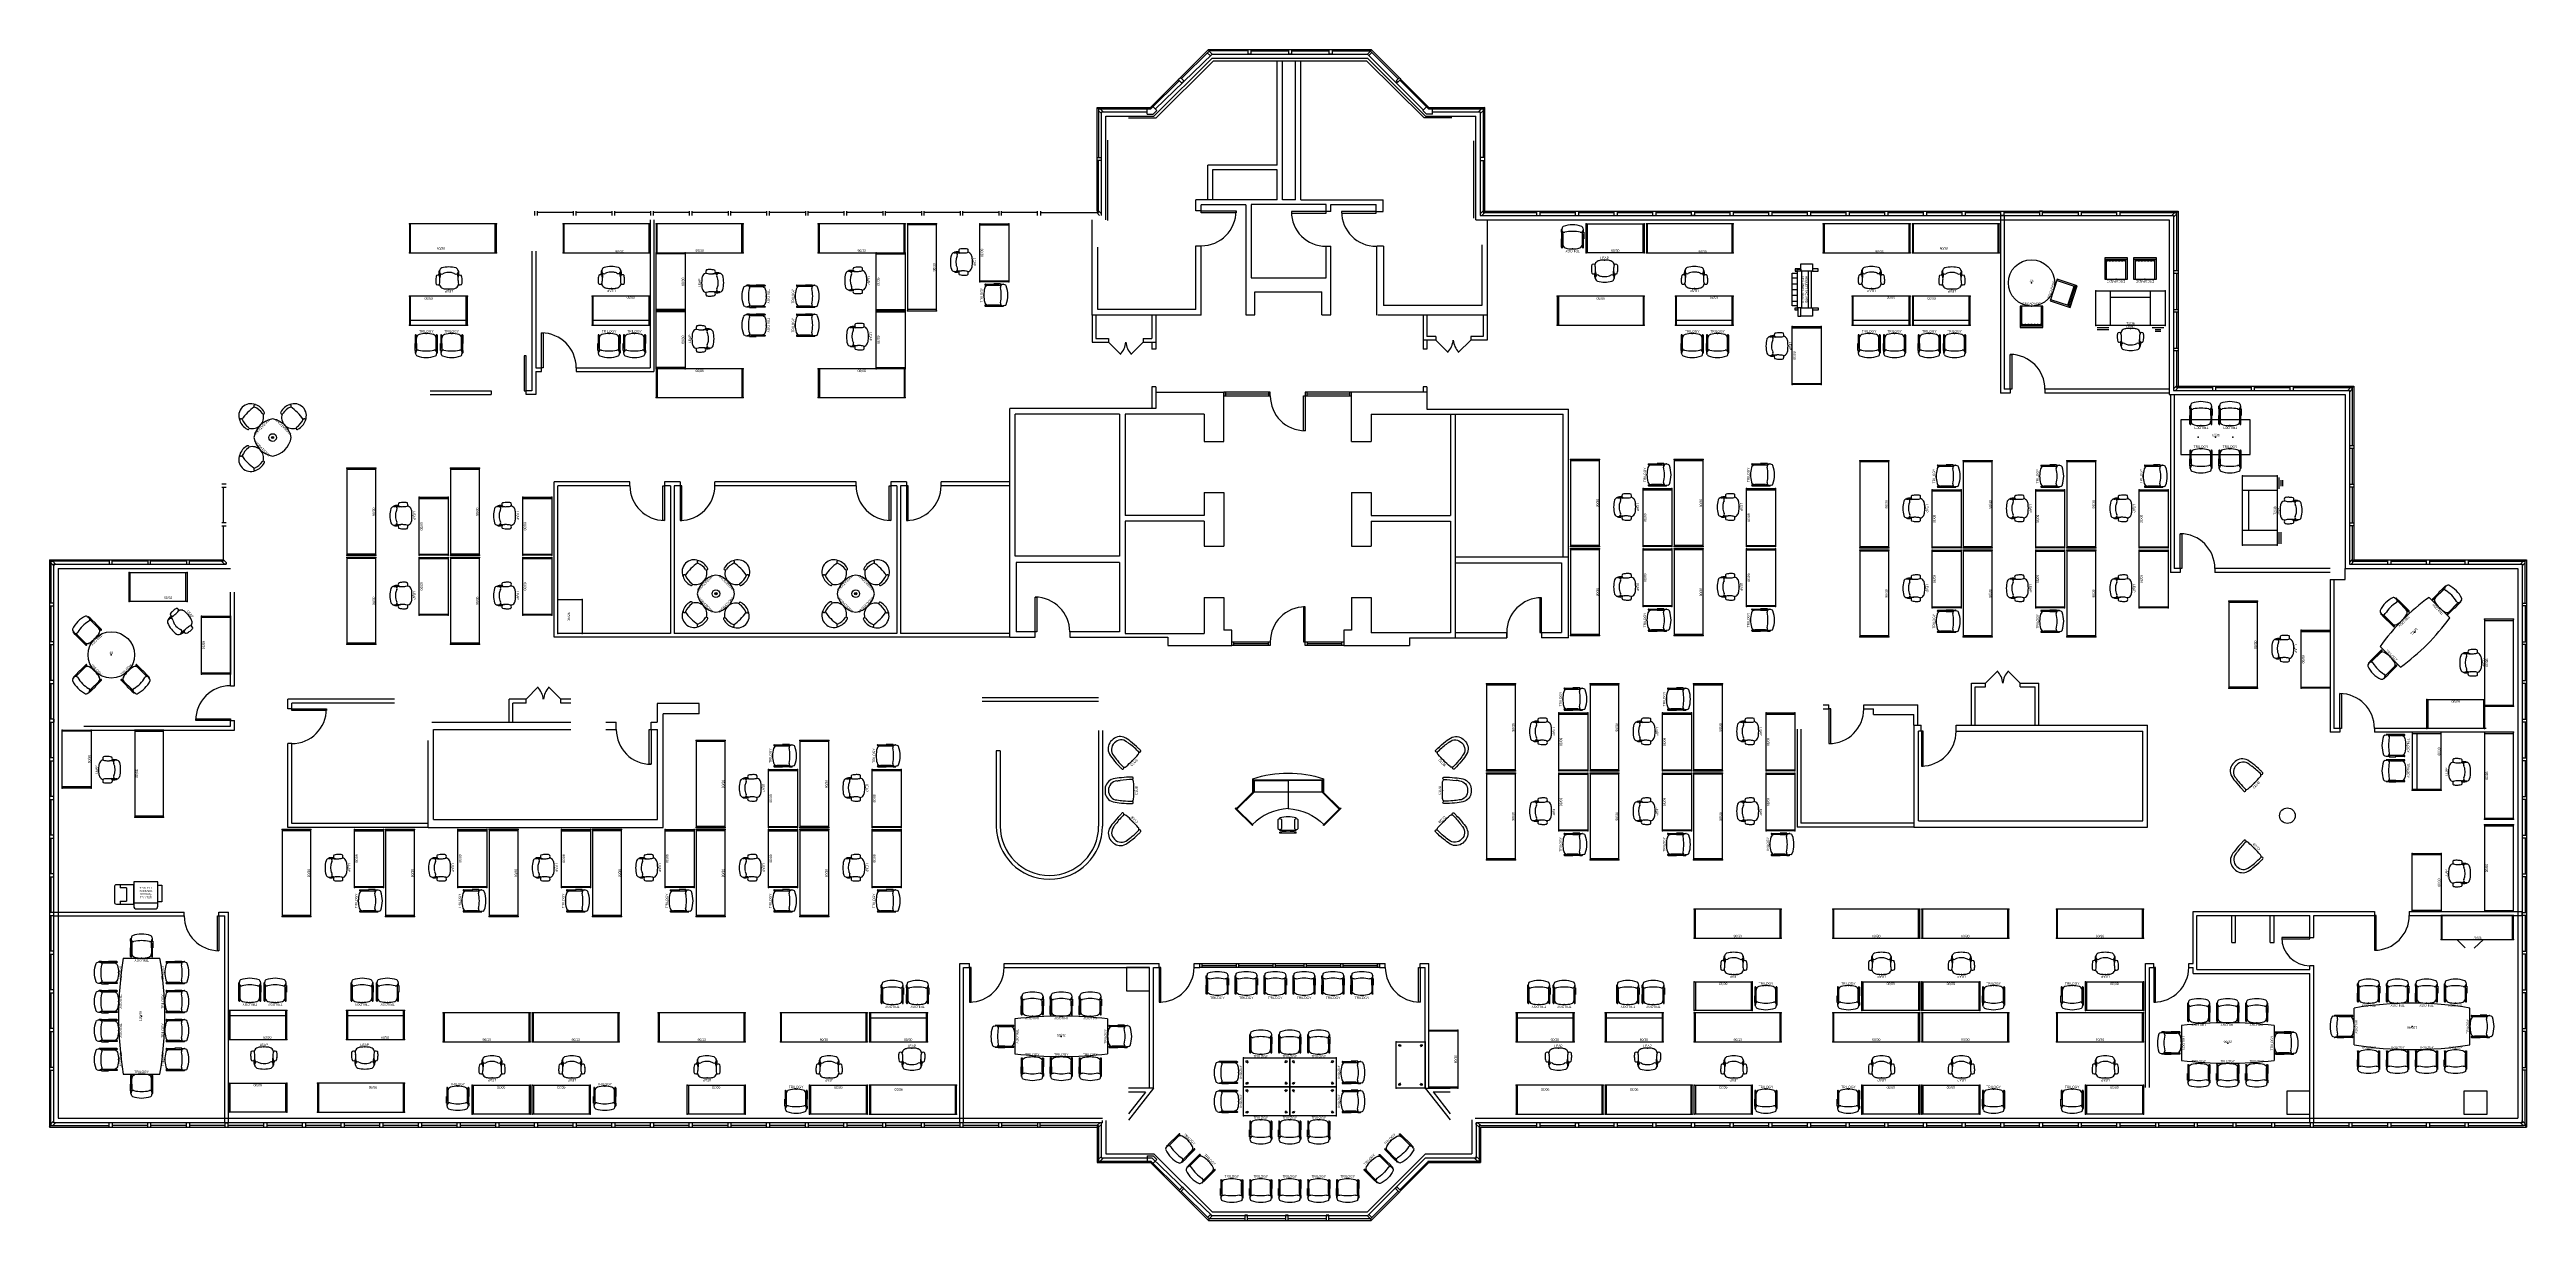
# Model space of a CAD drawing. Header units: inches. Extents: x 0 to 2565, y -97 to 1116.
import ezdxf
from ezdxf.enums import TextEntityAlignment as Align

# ---------------------------------------------------------------- set-up
doc = ezdxf.new("R2010")
doc.units = ezdxf.units.IN
doc.header["$MEASUREMENT"] = 0
for name, color, linetype in [('A-DOOR', 5, 'Continuous'), ('A-EQPM-MOVE', 5, 'Continuous'), ('A-EQPM-TEXT', 7, 'Continuous'), ('A-FURN', 1, 'Continuous'), ('A-FURN-P-FREE', 1, 'Continuous'), ('A-FURN-P-FREE-T', 7, 'Continuous'), ('A-FURN-P-SEAT', 1, 'Continuous'), ('A-FURN-P-SEAT-T', 7, 'Continuous'), ('A-FURN-P-TABL', 1, 'Continuous'), ('A-GLAZ', 4, 'Continuous'), ('A-WALL-EXTR', 3, 'Continuous'), ('A-WALL-INTR', 3, 'Continuous')]:
    doc.layers.add(name, color=color, linetype=linetype)
doc.styles.add('ATTR', font='romans.shx', dxfattribs={"width": 0.8, "height": 2.52})
doc.styles.add('HAND1', font='x-hand1f.shx', dxfattribs={"height": 4})
doc.styles.add('Notes', font='ARIALN.TTF')
doc.styles.get("Standard").update_dxf_attribs({"font": 'arial.ttf'})

# ---------------------------------------------------------------- blocks, each defined once
blk = doc.blocks.new('P_9283A')
at = {"layer": 'A-FURN-P-FREE'}
for p, q in [((0, 0), (0, -30)), ((90, 0), (0, 0)), ((1.125, -30), (1.125, 0)), ((88.875, -30), (88.875, 0)), ((90, -30), (90, 0)), ((0, -30), (90, -30))]:
    blk.add_line(p, q, dxfattribs=at)
for p in [(0, 0), (90, 0), (0, -30), (90, -30)]:
    blk.add_point(p, dxfattribs=at)
at = {"layer": 'A-FURN-P-FREE-T', "style": 'Notes', "flags": 1}
for tag in ['CAPPN', 'CAPMG', 'CAPMC', 'CAPQT', 'CAPDH', 'CAPGC']:
    blk.add_attdef(tag, (0, 0), '', height=0.001, dxfattribs=at)
at = {"layer": 'A-FURN-P-FREE-T', "style": 'Notes'}
blk.add_attdef('CAPTG', text='', height=2.5, dxfattribs=at).set_placement((45, -29), align=Align.CENTER)
blk = doc.blocks.new('P_9259A')
at = {"layer": 'A-FURN-P-FREE'}
for p, q in [((0, 0), (60, 0)), ((0, -30), (0, 0)), ((1.125, -30), (1.125, 0)), ((58.875, -30), (58.875, 0)), ((60, 0), (60, -30)), ((60, -30), (0, -30))]:
    blk.add_line(p, q, dxfattribs=at)
for p in [(0, 0), (60, 0), (0, -30), (60, -30)]:
    blk.add_point(p, dxfattribs=at)
at = {"layer": 'A-FURN-P-FREE-T', "style": 'Notes', "flags": 1}
for tag in ['CAPPN', 'CAPMG', 'CAPMC', 'CAPQT', 'CAPDH', 'CAPGC']:
    blk.add_attdef(tag, (0, 0), '', height=0.001, dxfattribs=at)
at = {"layer": 'A-FURN-P-FREE-T', "style": 'Notes'}
blk.add_attdef('CAPTG', text='', height=2.5, dxfattribs=at).set_placement((30, -29), align=Align.CENTER)
blk = doc.blocks.new('P_462LEAP9L')
at = {"layer": 'A-FURN-P-SEAT'}
for p, q in [((-10.34375, -14.09375), (-10.34375, -16.90625)), ((-9.5, -18.875), (-9.5, -17.59375)), ((-9.21875, -13.4375), (-9.3125, -10.46875)), ((9.15625, -14.0625), (9.34375, -11.46875)), ((9.75, -18.875), (9.78125, -17.40625)), ((10.40625, -17.90625), (10.59375, -15.53125)), ((10.59375, -14.15625), (10.59375, -15.53125))]:
    blk.add_line(p, q, dxfattribs=at)
for centre, radius, start, end in [((12.28125, -8.46875), 25.98489, 176.57120906, 185.47033084), ((-6.15625, -7.34375), 7.54303, 163.34267626, 176.57131835), ((0.21875, -9.625), 13.88466, 185.47035816, 195.93930329), ((-12.40625, -5.46875), 1, 110.36924536, 163.34267626), ((-12.15625, -13.15625), 1, 195.93930329, 254.01743999), ((-11.5, -7.9375), 3.60212, 75.38580874, 110.3701811), ((-11.46875, -10.6875), 3.57363, 254.01735803, 289.17264221), ((-10.84375, -5.40625), 1, 16.20033957, 75.38580874), ((-6.71875, -16.9375), 3.62425, 179.61516483, 221.21343476), ((-10.625, -13.125), 1, 289.17215044, 347.01849784), ((-5.40625, -5.3125), 4.60309, 118.75166333, 175.08959077), ((-22.1875, -8.6875), 12.82375, 5.83463616, 16.20033957), ((-24.4375, -9.9375), 15.1794, 347.01847052, 354.21563209), ((-3.03125, -14), 6.60861, 172.57800727, 202.01037157), ((-6, -18.53125), 3.53954, 185.25203799, 248.41993604), ((-7.25, -17.625), 2.22994, 60.32268713, 179.23734609), ((-37.0625, -10.21875), 27.76665, 357.45606508, 5.83460842), ((-4.40625, -13.59375), 4.81682, 178.03851128, 208.27290372), ((-3.25, -9.21875), 9.05777, 95.41733289, 118.75175895), ((0.125, 5.125), 27.96808, 254.63207505, 285.36792632), ((1.03125, -0.625), 16.70801, 244.47096655, 257.95397853), ((0, -43.46875), 43.46307, 84.58250819, 95.41755829), ((0, 1.0625), 18.17117, 262.26661462, 281.8116927), ((-1.65625, 1.15625), 18.68013, 286.74199645, 295.60381173), ((3.25, -9.21875), 9.05777, 61.24823923, 84.58267212), ((7.5625, -17.5625), 2.21245, 4.29278328, 121.46600782), ((6.28125, -18.59375), 3.47662, 290.94032249, 355.38766523), ((5.40625, -5.3125), 4.60309, 4.91041125, 61.24833485), ((3.84375, -13.5625), 5.35026, 336.32575473, 354.35638863), ((37.0625, -10.21875), 27.76665, 174.16539787, 182.54394995), ((24.4375, -9.9375), 15.1794, 185.78436927, 192.98151719), ((2.96875, -14.09375), 6.84958, 340.41810355, 3.21448339), ((22.1875, -8.6875), 12.82375, 163.7996569, 174.16537055), ((10.625, -13.125), 1, 192.98151719, 250.82785093), ((7.84375, -17.46875), 2.60135, 315.24921163, 350.23830366), ((10.84375, -5.40625), 1, 104.61419627, 163.7996569), ((11.46875, -10.6875), 3.57363, 250.82735915, 285.98264334), ((11.5, -7.9375), 3.60212, 69.62982391, 104.61419627), ((12.15625, -13.15625), 1, 285.98253406, 344.06069808), ((12.40625, -5.46875), 1, 16.65732704, 69.63075281), ((-0.21875, -9.625), 13.88466, 344.06069808, 354.52965687), ((6.15625, -7.34375), 7.54303, 3.42868602, 16.65732704), ((-12.28125, -8.46875), 25.98489, 354.52965687, 3.42879168)]:
    blk.add_arc(centre, radius, start, end, dxfattribs=at)
blk.add_point((0, 0), dxfattribs=at)
at = {"layer": 'A-FURN-P-SEAT-T', "style": 'Notes'}
blk.add_attdef('CAPTG', text='', height=2.5, dxfattribs=at).set_placement((0, 1), align=Align.CENTER)
at = {"layer": 'A-FURN-P-SEAT-T', "style": 'Notes', "flags": 1}
for tag in ['CAPPN', 'CAPMG', 'CAPMC', 'CAPQT', 'CAPDH', 'CAPGC']:
    blk.add_attdef(tag, (0, 0), '', height=0.001, dxfattribs=at)
blk = doc.blocks.new('P_421482N')
at = {"layer": 'A-FURN-P-SEAT'}
for p, q in [((-11.6, -17.5), (-11.6, -10.5)), ((-11.6, -10.5), (-10.3, -10.5)), ((-10.3, -17.5), (-11.6, -17.5)), ((-11.4, -1.7), (-11.4, -10.5)), ((-11.4, -17.5), (-11.4, -20.1)), ((-10.6, -21.9), (-11, -19.6)), ((-10.4, -1.7), (-10.4, -10.5)), ((-10.4, -17.5), (-10.4, -17.9)), ((-10.3, -10.5), (-10.3, -17.5)), ((-10.3, -16.6), (-10.1, -16.5)), ((-10.2, -15.6), (-10.2, -4.6)), ((10.3, -16.6), (10.1, -16.5)), ((10.2, -15.6), (10.2, -4.6)), ((10.3, -10.5), (10.3, -17.5)), ((11.6, -10.5), (10.3, -10.5)), ((10.3, -17.5), (11.6, -17.5)), ((10.4, -1.7), (10.4, -10.5)), ((10.4, -17.5), (10.4, -17.9)), ((10.6, -21.9), (11, -19.6)), ((11.4, -1.7), (11.4, -10.5)), ((11.4, -17.5), (11.4, -20.1)), ((11.6, -17.5), (11.6, -10.5))]:
    blk.add_line(p, q, dxfattribs=at)
for centre, radius, start, end in [((0, -28.6), 28.6, 74.8107, 105.1841), ((-10.9, -1.7), 0.498, 359.9928, 180.0072), ((-10.9, -20.1), 0.5, 180, 282.364), ((-8.5, -19.6), 2.46, 77.8076, 179.9327), ((-9, -21.7), 1.59, 187.7463, 249.9294), ((-6.5, -4.6), 3.7, 105.1843, 180.7989), ((-5.9, -15.6), 4.35, 179.9996, 206.0028), ((0, 2.9), 27.8, 249.9202, 290.0705), ((0, 19.8), 37.9, 257.8076, 282.1924), ((6.5, -4.6), 3.7, 359.2011, 74.8157), ((8.5, -19.6), 2.46, 0.0673, 102.1924), ((9, -21.7), 1.59, 290.0706, 352.2537), ((5.9, -15.6), 4.35, 333.9972, 0.0004), ((10.9, -1.7), 0.498, 359.9928, 180.0072), ((10.9, -20.1), 0.5, 257.636, 0)]:
    blk.add_arc(centre, radius, start, end, dxfattribs=at)
blk.add_point((0, 0), dxfattribs=at)
at = {"layer": 'A-FURN-P-SEAT-T', "style": 'Notes'}
blk.add_attdef('CAPTG', text='', height=2.5, dxfattribs=at).set_placement((0, 1), align=Align.CENTER)
at = {"layer": 'A-FURN-P-SEAT-T', "style": 'Notes', "flags": 1}
for tag in ['CAPMC', 'CAPQT', 'CAPDH', 'CAPGC']:
    blk.add_attdef(tag, (0, 0), '', height=0.001, dxfattribs=at)
for tag, p in [('CAPMG', (0, -4.9)), ('CAPPN', (0, -2.7))]:
    blk.add_attdef(tag, text='', height=1.5, dxfattribs=at).set_placement(p, align=Align.CENTER)
blk = doc.blocks.new('P_9259AR')
at = {"layer": 'A-FURN-P-FREE'}
for p, q in [((60, 0), (0, 0)), ((0, 0), (0, -30)), ((1.125, 0), (1.125, -30)), ((58.875, 0), (58.875, -30)), ((60, -30), (60, 0)), ((1.125, -5), (58.875, -5)), ((0, -30), (60, -30))]:
    blk.add_line(p, q, dxfattribs=at)
for p in [(0, 0), (60, 0), (0, -30), (60, -30)]:
    blk.add_point(p, dxfattribs=at)
at = {"layer": 'A-FURN-P-FREE-T', "style": 'Notes', "flags": 1}
for tag in ['CAPPN', 'CAPMG', 'CAPMC', 'CAPQT', 'CAPDH', 'CAPGC']:
    blk.add_attdef(tag, (0, 0), '', height=0.001, dxfattribs=at)
at = {"layer": 'A-FURN-P-FREE-T', "style": 'Notes'}
blk.add_attdef('CAPTG', text='', height=2.5, dxfattribs=at).set_placement((30, -29), align=Align.CENTER)
blk = doc.blocks.new('P_851204838')
at = {"layer": 'A-FURN-P-FREE'}
for p, q in [((-60, 19), (-60, -19)), ((60, 19), (60, -19))]:
    blk.add_line(p, q, dxfattribs=at)
for centre, start, end in [((0, -338.5), 80.4727, 99.5273), ((0, 338.5), 260.4727, 279.5273)]:
    blk.add_arc(centre, 362.5, start, end, dxfattribs=at)
blk.add_point((0, 0), dxfattribs=at)
at = {"layer": 'A-FURN-P-FREE-T', "style": 'Notes'}
blk.add_attdef('CAPTG', text='', height=2.5, dxfattribs=at).set_placement((0, 0), align=Align.CENTER)
at = {"layer": 'A-FURN-P-FREE-T', "style": 'Notes', "flags": 1}
for tag in ['CAPPN', 'CAPMG', 'CAPMC', 'CAPQT', 'CAPDH', 'CAPGC']:
    blk.add_attdef(tag, (0, 0), '', height=0.001, dxfattribs=at)
blk = doc.blocks.new('P_85964236')
at = {"layer": 'A-FURN-P-FREE'}
for p, q in [((-48, 18), (-48, -18)), ((48, 18), (48, -18))]:
    blk.add_line(p, q, dxfattribs=at)
for centre, start, end in [((0, -364.5), 82.8473, 97.1527), ((0, 364.5), 262.8473, 277.1527)]:
    blk.add_arc(centre, 385.5, start, end, dxfattribs=at)
blk.add_point((0, 0), dxfattribs=at)
at = {"layer": 'A-FURN-P-FREE-T', "style": 'Notes'}
blk.add_attdef('CAPTG', text='', height=2.5, dxfattribs=at).set_placement((0, 0), align=Align.CENTER)
at = {"layer": 'A-FURN-P-FREE-T', "style": 'Notes', "flags": 1}
for tag in ['CAPPN', 'CAPMG', 'CAPMC', 'CAPQT', 'CAPDH', 'CAPGC']:
    blk.add_attdef(tag, (0, 0), '', height=0.001, dxfattribs=at)
blk = doc.blocks.new('P_2036-WLAM')
at = {"layer": 'A-FURN-P-TABL'}
for radius in [3.98, 1.124]:
    blk.add_circle((0, 0), radius, dxfattribs=at)
for centre, start, end in [((5.625, 0), 144.692749, 215.307247), ((0, -5.625), 54.69275, 125.307252), ((-5.625, 0), 324.69274, 35.307249), ((0, 5.625), 234.692758, 305.307243)]:
    blk.add_arc(centre, 23.625, start, end, dxfattribs=at)
blk.add_point((0, 0), dxfattribs=at)
blk.add_point((0, 0), dxfattribs=at)
blk.add_point((0, 0), dxfattribs=at)
blk.add_point((0, 0), dxfattribs=at)
blk = doc.blocks.new('P_854800')
at = {"layer": 'A-FURN-P-FREE'}
blk.add_circle((0, 0), 24, dxfattribs=at)
blk.add_point((0, 0), dxfattribs=at)
at = {"layer": 'A-FURN-P-FREE-T', "style": 'Notes'}
blk.add_attdef('CAPTG', text='', height=2.5, dxfattribs=at).set_placement((0, 1), align=Align.CENTER)
at = {"layer": 'A-FURN-P-FREE-T', "style": 'Notes', "flags": 1}
for tag in ['CAPPN', 'CAPMG', 'CAPMC', 'CAPQT', 'CAPDH', 'CAPGC']:
    blk.add_attdef(tag, (0, 0), '', height=0.001, dxfattribs=at)
blk = doc.blocks.new('P_GCD7236')
at = {"layer": 'A-FURN-P-FREE'}
for p, q in [((0, -36), (0, 0)), ((0, 0), (72, 0)), ((15.25, -36), (15.25, 0)), ((56.75, -36), (56.75, 0)), ((72, 0), (72, -36)), ((15.25, -6.5), (56.75, -6.5)), ((72, -36), (0, -36)), ((1.625, -38), (13.625, -38)), ((1.625, -40), (13.625, -40)), ((58.375, -38), (70.375, -38)), ((61.375, -40), (67.375, -40)), ((61.375, -42), (67.375, -42))]:
    blk.add_line(p, q, dxfattribs=at)
for p in [(0, 0), (72, 0), (0, -36), (72, -36)]:
    blk.add_point(p, dxfattribs=at)
at = {"layer": 'A-FURN-P-FREE-T', "flags": 1}
for tag in ['CAPPN', 'CAPMG', 'CAPMC', 'CAPQT', 'CAPDH', 'CAPGC']:
    blk.add_attdef(tag, (0, 0), '', height=0.001, dxfattribs=at)
at = {"layer": 'A-FURN-P-FREE-T'}
blk.add_attdef('CAPTG', text='', height=2.5, dxfattribs=at).set_placement((36, -35), align=Align.CENTER)
blk = doc.blocks.new('P_GCTR4848')
at = {"layer": 'A-FURN-P-FREE'}
blk.add_circle((0, 0), 24, dxfattribs=at)
blk.add_point((0, 0), dxfattribs=at)
at = {"layer": 'A-FURN-P-FREE-T'}
blk.add_attdef('CAPTG', text='', height=2.5, dxfattribs=at).set_placement((0, 1), align=Align.CENTER)
at = {"layer": 'A-FURN-P-FREE-T', "flags": 1}
for tag in ['CAPPN', 'CAPMG', 'CAPMC', 'CAPQT', 'CAPDH', 'CAPGC']:
    blk.add_attdef(tag, (0, 0), '', height=0.001, dxfattribs=at)
blk = doc.blocks.new('P_G23')
at = {"layer": 'A-FURN-P-SEAT'}
for p, q in [((11.75, 0), (-11.75, 0)), ((-11.75, 0), (-11.75, -22)), ((-10.25, 0), (-10.25, -20.5)), ((10.25, -20.5), (10.25, 0)), ((11.75, -22), (11.75, 0)), ((-11.75, -20.5), (11.75, -20.5)), ((-11.75, -22), (11.75, -22)), ((-10.25, -19), (10.25, -19)), ((-9, -19), (-10.25, -19)), ((-10.25, -19), (-10.25, -20.5)), ((-10.25, -20.5), (-9, -20.5)), ((-9, -20.5), (-9, -19)), ((-5.78125, -19), (-7.03125, -19)), ((-7.03125, -19), (-7.03125, -20.5)), ((-7.03125, -20.5), (-5.78125, -20.5)), ((-5.78125, -20.5), (-5.78125, -19)), ((-2.59375, -19), (-3.84375, -19)), ((-3.84375, -19), (-3.84375, -20.5)), ((-3.84375, -20.5), (-2.59375, -20.5)), ((-2.59375, -20.5), (-2.59375, -19)), ((0.625, -19), (-0.625, -19)), ((-0.625, -19), (-0.625, -20.5)), ((-0.625, -20.5), (0.625, -20.5)), ((0.625, -20.5), (0.625, -19)), ((3.84375, -19), (2.59375, -19)), ((2.59375, -19), (2.59375, -20.5)), ((2.59375, -20.5), (3.84375, -20.5)), ((3.84375, -20.5), (3.84375, -19)), ((7.03125, -19), (5.78125, -19)), ((5.78125, -19), (5.78125, -20.5)), ((5.78125, -20.5), (7.03125, -20.5)), ((7.03125, -20.5), (7.03125, -19)), ((10.25, -19), (9, -19)), ((9, -19), (9, -20.5)), ((9, -20.5), (10.25, -20.5)), ((10.25, -20.5), (10.25, -19))]:
    blk.add_line(p, q, dxfattribs=at)
blk.add_point((0, 0), dxfattribs=at)
at = {"layer": 'A-FURN-P-SEAT-T'}
blk.add_attdef('CAPTG', text='', height=2.5, dxfattribs=at).set_placement((0, 1), align=Align.CENTER)
at = {"layer": 'A-FURN-P-SEAT-T', "flags": 1}
for tag in ['CAPPN', 'CAPMG', 'CAPMC', 'CAPQT', 'CAPDH', 'CAPGC']:
    blk.add_attdef(tag, (0, 0), '', height=0.001, dxfattribs=at)
blk = doc.blocks.new('P_50622625')
at = {"layer": 'A-FURN-P-TABL'}
for p, q in [((0, -30), (0, 0)), ((0, 0), (48, 0)), ((48, 0), (48, -30)), ((3.34375, -4.46875), (4.53125, -4.96875)), ((3.34375, -25.53125), (4.53125, -25.03125)), ((4.96875, -4.53125), (4.46875, -3.34375)), ((4.96875, -25.46875), (4.46875, -26.65625)), ((43.03125, -4.53125), (43.53125, -3.34375)), ((43.03125, -25.46875), (43.53125, -26.65625)), ((44.65625, -4.46875), (43.46875, -4.96875)), ((44.65625, -25.53125), (43.46875, -25.03125)), ((48, -30), (0, -30))]:
    blk.add_line(p, q, dxfattribs=at)
for centre in [(3.65625, -3.65625), (3.65625, -26.34375), (44.34375, -3.65625), (44.34375, -26.34375)]:
    blk.add_circle(centre, 0.87508, dxfattribs=at)
for p in [(0, 0), (48, 0), (0, -30), (48, -30)]:
    blk.add_point(p, dxfattribs=at)
blk = doc.blocks.new('P_GCTN7236')
at = {"layer": 'A-FURN-P-FREE'}
for p, q in [((-36, 18), (-36, -18)), ((36, 18), (-36, 18)), ((36, -18), (36, 18)), ((-36, -18), (36, -18))]:
    blk.add_line(p, q, dxfattribs=at)
for p in [(-18, 0), (0, 0), (18, 0)]:
    blk.add_point(p, dxfattribs=at)
at = {"layer": 'A-FURN-P-FREE-T', "style": 'HAND1'}
blk.add_attdef('CAPTG', text='', height=2.5, dxfattribs=at).set_placement((0, 1), align=Align.CENTER)
at = {"layer": 'A-FURN-P-FREE-T', "style": 'HAND1', "flags": 1}
for tag, p in [('CAPPN', (0, 0)), ('CAPMG', (0, 0, 3.1)), ('CAPMC', (0, 0)), ('CAPQT', (0, 0)), ('CAPDH', (0, 0)), ('CAPGC', (0, 0))]:
    blk.add_attdef(tag, p, '', height=0.001, dxfattribs=at)
blk = doc.blocks.new('P_853525')
at = {"layer": 'A-FURN-P-FREE'}
for p, q in [((0, 0), (35, 0)), ((0, -25), (0, 0)), ((35, 0), (35, -25)), ((35, -25), (0, -25))]:
    blk.add_line(p, q, dxfattribs=at)
for p in [(0, 0), (35, 0), (0, -25), (35, -25)]:
    blk.add_point(p, dxfattribs=at)
at = {"layer": 'A-FURN-P-FREE-T', "flags": 1}
for tag in ['CAPPN', 'CAPMG', 'CAPMC', 'CAPQT', 'CAPDH', 'CAPGC']:
    blk.add_attdef(tag, (0, 0), '', height=0.001, dxfattribs=at)
at = {"layer": 'A-FURN-P-FREE-T'}
blk.add_attdef('CAPTG', text='', height=2.5, dxfattribs=at).set_placement((17.5, -12.5), align=Align.CENTER)
blk = doc.blocks.new('P_9243A')
at = {"layer": 'A-FURN-P-FREE'}
for p, q in [((0, 0), (0, -25)), ((75, 0), (0, 0)), ((1.125, -25), (1.125, 0)), ((73.875, -25), (73.875, 0)), ((75, -25), (75, 0)), ((0, -25), (75, -25))]:
    blk.add_line(p, q, dxfattribs=at)
for p in [(0, 0), (75, 0), (0, -25), (75, -25)]:
    blk.add_point(p, dxfattribs=at)
at = {"layer": 'A-FURN-P-FREE-T', "flags": 1}
for tag in ['CAPPN', 'CAPMG', 'CAPMC', 'CAPQT', 'CAPDH', 'CAPGC']:
    blk.add_attdef(tag, (0, 0), '', height=0.001, dxfattribs=at)
at = {"layer": 'A-FURN-P-FREE-T'}
blk.add_attdef('CAPTG', text='', height=2.5, dxfattribs=at).set_placement((37.5, -24), align=Align.CENTER)
blk = doc.blocks.new('hp1055cm')
at = {"layer": 'A-EQPM-MOVE'}
for p, q in [((7.5, -1.5), (45.5, -1.5)), ((7.5, -4.5), (45.5, -4.5)), ((7.5, -11.5), (45.5, -11.5)), ((7.5, -16), (45.5, -16)), ((14.5, -21), (14.5, -16)), ((20.5, -21), (20.5, -16)), ((26.5, -21), (26.5, -16)), ((32.5, -21), (32.5, -16)), ((38.5, -21), (38.5, -16))]:
    blk.add_line(p, q, dxfattribs=at)
for points in [[(0, -12), (0, 0), (7.5, 0), (7.5, -12)], [(45.5, -12), (45.5, 0), (54, 0), (54, -12)], [(7.5, -12), (7.5, -16), (5.5, -16), (5.5, -12)], [(9.5, -21), (9.5, -16), (43.5, -16), (43.5, -21)], [(45.5, -12), (45.5, -15), (54, -15), (54, -12)], [(45.5, -15), (45.5, -16), (47.5, -16), (47.5, -15)]]:
    blk.add_lwpolyline(points, close=True, dxfattribs=at)
for points in [[(7.5, 0), (7.5, 6), (5, 6), (5, 0)], [(45.5, 0), (45.5, 6), (48, 6), (48, 0)], [(5, -12), (5, -18), (7.5, -18)], [(7.5, -18), (7.5, -16)], [(48, -15), (48, -18), (45.5, -18)], [(45.5, -18), (45.5, -16)]]:
    blk.add_lwpolyline(points, dxfattribs=at)
at = {"layer": 'A-EQPM-TEXT'}
for s, p in [('HEWLETT PACKARD', (26.5, -6.3)), ('DESIGNJET 1055CM', (26.5, -9.6))]:
    blk.add_text(s, height=2, dxfattribs=at).set_placement(p, align=Align.MIDDLE)
blk = doc.blocks.new('P_85723630')
at = {"layer": 'A-FURN-P-FREE'}
for p, q in [((-36, -15), (-36, 15)), ((36, -15), (36, 15))]:
    blk.add_line(p, q, dxfattribs=at)
for centre, start, end in [((0, -199.5), 80.4727, 99.5273), ((0, 199.5), 260.4727, 279.5273)]:
    blk.add_arc(centre, 217.5, start, end, dxfattribs=at)
blk.add_point((0, 0), dxfattribs=at)
at = {"layer": 'A-FURN-P-FREE-T', "style": 'HAND1'}
blk.add_attdef('CAPTG', text='', height=2.5, dxfattribs=at).set_placement((0, 0), align=Align.CENTER)
at = {"layer": 'A-FURN-P-FREE-T', "style": 'HAND1', "flags": 1}
for tag, p in [('CAPPN', (0, 0)), ('CAPMG', (0, 0)), ('CAPMC', (0, 0)), ('CAPQT', (0, 0)), ('CAPDH', (0, 0, 1)), ('CAPGC', (0, 0))]:
    blk.add_attdef(tag, p, '', height=0.001, dxfattribs=at)
blk = doc.blocks.new('P_2006')
at = {"layer": 'A-FURN-P-SEAT'}
for centre, radius, start, end in [((2.75, -11.4375), 15.97624, 162.91884937, 206.63246987), ((-11.3125, -6.875), 1.22418, 350.32685023, 173.64301134), ((-10.34375, -18), 1.32054, 206.63477847, 20.43203962), ((0, -14), 12.4046, 202.19496426, 337.78651363), ((9.84375, -10.46875), 20.22851, 170.32676326, 200.43001606), ((0, -11.59375), 11.58058, 27.43307743, 152.42216001), ((0, 27.25), 45.87277, 258.59787413, 281.40313811), ((10.34375, -18), 1.32054, 159.56795856, 333.3652229), ((-9.84375, -10.46875), 20.22851, 339.5699853, 9.67323321), ((11.3125, -6.875), 1.22418, 6.35698342, 189.67315114), ((-2.75, -11.4375), 15.97624, 333.36754516, 17.08114369)]:
    blk.add_arc(centre, radius, start, end, dxfattribs=at)
blk.add_point((0, 0), dxfattribs=at)
at = {"layer": 'A-FURN-P-SEAT-T', "style": 'Notes'}
blk.add_attdef('CAPTG', text='', height=2.5, dxfattribs=at).set_placement((0, 1), align=Align.CENTER)
at = {"layer": 'A-FURN-P-SEAT-T', "style": 'Notes', "flags": 1}
for tag in ['CAPPN', 'CAPMG', 'CAPMC', 'CAPQT', 'CAPDH', 'CAPGC']:
    blk.add_attdef(tag, (0, 0), '', height=0.001, dxfattribs=at)
blk = doc.blocks.new('P_287')
at = {"layer": 'A-FURN-P-SEAT'}
for centre, radius, start, end in [((-1, 18.71875), 11.11344, 85.46492765, 155.9567829), ((-0.53125, 16.71875), 9.43549, 86.9839344, 175.66859957), ((0.8125, 18.4375), 11.39312, 25.2652898, 94.60936933), ((0.5, 16.78125), 9.36398, 4.75962202, 93.19447515), ((54.4375, 2.375), 68.11084, 177.97128856, 180.85509005), ((-12.4375, 1.875), 1.33321, 203.1176955, 338.24233313), ((106.75, 1.625), 120.40718, 173.49356681, 178.49515041), ((15.125, 13.3125), 28.09319, 159.2507919, 176.00595627), ((72.78125, 2.375), 83.97414, 174.11348844, 180.67473208), ((-8.75, 2.8125), 2.51813, 194.19880716, 268.26338411), ((65.875, 4.5625), 76.91075, 170.34943949, 175.2179027), ((-1.03125, 111.34375), 111.34235, 265.98464175, 270.66845764), ((2.71875, 64.03125), 64.05908, 267.80002407, 275.49565285), ((8.84375, 2.71875), 2.47101, 270.194825, 343.52108581), ((93.75, 29.21875), 84.71912, 187.92216384, 190.26118944), ((-89.96875, 1), 101.19855, 0.16183356, 7.44642847), ((-15.125, 13.3125), 28.09319, 3.99405045, 20.74920799), ((12.4375, 1.875), 1.33497, 205.1000896, 336.83192639), ((-106.75, 1.625), 120.40718, 1.50484862, 6.50642881), ((-54.4375, 2.375), 68.11084, 359.14489765, 2.02870812)]:
    blk.add_arc(centre, radius, start, end, dxfattribs=at)
blk.add_point((0, 0), dxfattribs=at)
at = {"layer": 'A-FURN-P-SEAT-T', "style": 'Notes', "flags": 1}
for tag in ['CAPPN', 'CAPMG', 'CAPMC', 'CAPQT', 'CAPDH', 'CAPGC']:
    blk.add_attdef(tag, (0, 0), '', height=0.001, dxfattribs=at)
at = {"layer": 'A-FURN-P-SEAT-T', "style": 'Notes'}
blk.add_attdef('CAPTG', text='', height=2.5, dxfattribs=at).set_placement((0, -4), align=Align.CENTER)
blk = doc.blocks.new('hp9000lmfp')
at = {"layer": 'A-EQPM-MOVE'}
for p, q in [((25, 0), (0, 0)), ((0, 0), (0, -25)), ((25, -25), (25, 0)), ((-14, -3), (-14, -6)), ((-7.5, -6), (-14, -6)), ((-14, -20), (-7.5, -20)), ((-14, -20), (-14, -23)), ((-7.5, -6), (-7.5, -20))]:
    blk.add_line(p, q, dxfattribs=at)
for points in [[(0, -3), (-18, -3, 0.414214), (-20, -5), (-20, -21, 0.414214), (-18, -23), (0, -23)], [(3, -28), (22, -28, 0.414214), (25, -25), (25, -22), (0, -22), (0, -25, 0.414214)]]:
    blk.add_lwpolyline(points, format="xyb", close=True, dxfattribs=at)
blk.add_lwpolyline([(25, -3.5), (29, -3.5), (29, -20.5), (25, -20.5)], close=True, dxfattribs=at)
at = {"layer": 'A-EQPM-TEXT'}
for s, p in [('PACKARD', (12.5, -9.4)), ('HEWLETT', (12.5, -6.1)), ('PRINTER', (12.5, -15.9)), ('9000lmfp', (12.5, -12.6))]:
    blk.add_text(s, height=2, dxfattribs=at).set_placement(p, align=Align.MIDDLE_CENTER)
blk = doc.blocks.new('corner')
at = {"layer": 'A-GLAZ'}
blk.add_lwpolyline([(0, 1.75), (0, 0), (-1.75, 0), (-4.75, 3), (-3, 3), (-3, 4.75)], close=True, dxfattribs=at)
blk = doc.blocks.new('http...pointasearch.autodesk.com.GeneralSymbolsCatalog.idropxml.DESK_CHAIR.xml.DESK_CHAIR')
at = {"linetype": 'Continuous'}
for p, q in [((-8.5, 0), (-8.5, -1)), ((-8.5, 0), (8.5, 0)), ((8.5, 0), (8.5, -1)), ((-10.5, -5), (-10.5, -14)), ((-8.5, -3), (-8.5, -4)), ((-8.5, -3), (8.5, -3)), ((-8.5, -15), (-8.5, -16)), ((-6.5, -14), (-6.5, -5)), ((-2, -3), (-2, -1.9355)), ((2, -1.9576), (2, -3)), ((6.5, -5), (6.5, -14)), ((8.5, -3), (8.5, -4)), ((8.5, -15), (8.5, -16)), ((10.5, -14), (10.5, -5))]:
    blk.add_line(p, q, dxfattribs=at)
for centre, radius, start, end in [((-8.5, -6.5), 2.5, 36.8699, 143.1301), ((-8.5, -12.5), 2.5, 216.8699, 323.1301), ((0, 34.625), 36.625, 256.5803, 283.4197), ((0, 19.625), 36.625, 256.5803, 283.4197), ((8.5, -6.5), 2.5, 36.8699, 143.1301), ((8.5, -12.5), 2.5, 216.8699, 323.1301)]:
    blk.add_arc(centre, radius, start, end, dxfattribs=at)
at = {"style": 'ATTR', "width": 0.8, "flags": 9}
blk.add_attdef('ESTCODE', (0, 0), '', height=0.0042, dxfattribs=at)

msp = doc.modelspace()

# ---------------------------------------------------------------- linework, layer by layer
at = {"layer": 'A-DOOR'}
for p, q in [((1192.9, 948.6), (1228.9, 948.6)), ((1192.9, 946.8), (1192.9, 948.6)), ((1228.9, 946.8), (1192.9, 946.8)), ((1228.9, 948.6), (1228.9, 946.8)), ((1322.2, 948), (1286.2, 948)), ((1286.2, 948), (1286.2, 946.3)), ((1286.2, 946.3), (1322.2, 946.3)), ((1322.2, 946.3), (1322.2, 948)), ((1374.1, 948), (1338.1, 948)), ((1338.1, 948), (1338.1, 946.3)), ((1338.1, 946.3), (1374.1, 946.3)), ((1374.1, 946.3), (1374.1, 948)), ((509.5, 786.3), (509.5, 822.3)), ((509.5, 822.3), (511.3, 822.3)), ((511.3, 822.3), (511.3, 786.3)), ((491.7, 798.5), (491.7, 762.5)), ((493.5, 798.5), (491.7, 798.5)), ((493.5, 762.5), (493.5, 798.5)), ((1096.7, 812.8), (1109.5, 800)), ((1132.7, 812.8), (1120, 800)), ((1435.9, 814.8), (1448.6, 802)), ((1471.9, 814.8), (1459.1, 802)), ((2030.7, 764), (2030.7, 800)), ((2030.7, 800), (2032.4, 800)), ((2032.4, 800), (2032.4, 764)), ((511.3, 786.3), (509.5, 786.3)), ((491.7, 762.5), (493.5, 762.5)), ((1298.6, 721.1), (1298.6, 757.1)), ((1298.6, 757.1), (1300.4, 757.1)), ((1300.4, 757.1), (1300.4, 721.1)), ((2032.4, 764), (2030.7, 764)), ((1300.4, 721.1), (1298.6, 721.1)), ((635.3, 628.1), (635.3, 664.1)), ((635.3, 664.1), (637.1, 664.1)), ((637.1, 664.1), (637.1, 628.1)), ((653.1, 664.1), (653.1, 628.1)), ((654.8, 664.1), (653.1, 664.1)), ((654.8, 628.1), (654.8, 664.1)), ((869.7, 628.1), (869.7, 664.1)), ((869.7, 664.1), (871.4, 664.1)), ((871.4, 664.1), (871.4, 628.1)), ((887.4, 664.1), (887.4, 628.1)), ((889.2, 664.1), (887.4, 664.1)), ((889.2, 628.1), (889.2, 664.1)), ((637.1, 628.1), (635.3, 628.1)), ((653.1, 628.1), (654.8, 628.1)), ((871.4, 628.1), (869.7, 628.1)), ((887.4, 628.1), (889.2, 628.1)), ((2206.7, 578.4), (2206.7, 614.4)), ((2206.7, 614.4), (2208.4, 614.4)), ((2208.4, 614.4), (2208.4, 578.4)), ((2208.4, 578.4), (2206.7, 578.4)), ((1020.7, 512.7), (1020.7, 548.7)), ((1020.7, 548.7), (1022.4, 548.7)), ((1022.4, 548.7), (1022.4, 512.7)), ((1543.5, 548.1), (1543.5, 512.1)), ((1545.2, 548.1), (1543.5, 548.1)), ((1545.2, 512.1), (1545.2, 548.1)), ((1298.6, 538.6), (1298.6, 502.6)), ((1300.4, 538.6), (1298.6, 538.6)), ((1300.4, 502.6), (1300.4, 538.6)), ((1022.4, 512.7), (1020.7, 512.7)), ((1298.6, 502.6), (1300.4, 502.6)), ((1543.5, 512.1), (1545.2, 512.1)), ((2005.1, 459.8), (2017.8, 472.5)), ((2041.1, 459.8), (2028.3, 472.5)), ((493.5, 443), (506.2, 455.7)), ((529.5, 443), (516.8, 455.7)), ((2372, 412.8), (2372, 448.8)), ((2372, 448.8), (2373.8, 448.8)), ((2373.8, 448.8), (2373.8, 412.8)), ((151.4, 422.8), (187.4, 422.8)), ((151.4, 421), (151.4, 422.8)), ((187.4, 421), (151.4, 421)), ((187.4, 422.8), (187.4, 421)), ((250.8, 433), (286.8, 433)), ((250.8, 431.2), (250.8, 433)), ((286.8, 431.2), (250.8, 431.2)), ((286.8, 433), (286.8, 431.2)), ((621.2, 375.6), (621.2, 411.6)), ((621.2, 411.6), (623, 411.6)), ((623, 411.6), (623, 375.6)), ((1843, 433), (1843, 397.1)), ((1844.8, 433), (1843, 433)), ((1844.8, 397.1), (1844.8, 433)), ((2373.8, 412.8), (2372, 412.8)), ((1843, 397.1), (1844.8, 397.1)), ((1938.7, 409.8), (1938.7, 373.8)), ((1940.4, 409.8), (1938.7, 409.8)), ((1940.4, 373.8), (1940.4, 409.8)), ((623, 375.6), (621.2, 375.6)), ((1938.7, 373.8), (1940.4, 373.8)), ((173.8, 182.6), (173.8, 218.6)), ((173.8, 218.6), (175.5, 218.6)), ((175.5, 218.6), (175.5, 182.6)), ((2408, 219.1), (2408, 183.1)), ((2409.7, 219.1), (2408, 219.1)), ((2409.7, 183.1), (2409.7, 219.1)), ((175.5, 182.6), (173.8, 182.6)), ((2341.1, 196.2), (2312, 196.2)), ((2312, 196.2), (2312, 194.8)), ((2312, 194.8), (2341.1, 194.8)), ((2341.1, 194.8), (2341.1, 196.2)), ((2408, 183.1), (2409.7, 183.1)), ((952.7, 165.3), (952.7, 129.3)), ((954.4, 165.3), (952.7, 165.3)), ((954.4, 129.3), (954.4, 165.3)), ((1149.4, 165.3), (1149.4, 129.3)), ((1151.1, 165.3), (1149.4, 165.3)), ((1151.1, 129.3), (1151.1, 165.3)), ((1417.8, 129.3), (1417.8, 165.3)), ((1417.8, 165.3), (1419.5, 165.3)), ((1419.5, 165.3), (1419.5, 129.3)), ((2179.6, 165.3), (2179.6, 129.3)), ((2181.3, 165.3), (2179.6, 165.3)), ((2181.3, 129.3), (2181.3, 165.3)), ((952.7, 129.3), (954.4, 129.3)), ((1149.4, 129.3), (1151.1, 129.3)), ((1419.5, 129.3), (1417.8, 129.3)), ((2179.6, 129.3), (2181.3, 129.3))]:
    msp.add_line(p, q, dxfattribs=at)
for centre, radius, start, end in [((1192.9, 948.6), 36, 270, 0), ((1322.2, 948), 36, 180, 270), ((1374.1, 948), 36, 180, 270), ((509.5, 786.3), 36, 0, 90), ((1095.1, 814.4), 19.7, 315, 355.1407), ((1134.4, 814.4), 19.7, 184.8593, 225), ((1434.2, 816.4), 19.7, 315, 355.1407), ((1473.5, 816.4), 19.7, 184.8593, 225), ((2030.7, 764), 36, 0, 90), ((1300.4, 757.1), 36, 180, 270), ((637.1, 664.1), 36, 180, 270), ((653.1, 664.1), 36, 270, 0), ((871.4, 664.1), 36, 180, 270), ((887.4, 664.1), 36, 270, 0), ((2206.7, 578.4), 36, 0, 90), ((1020.7, 512.7), 36, 0, 90), ((1545.2, 512.1), 36, 90, 180), ((1300.4, 502.6), 36, 90, 180), ((2003.4, 458.1), 19.7, 4.8593, 45), ((2042.7, 458.1), 19.7, 135, 175.1407), ((187.4, 421), 36, 90, 180), ((491.8, 441.3), 19.7, 4.8593, 45), ((531.2, 441.3), 19.7, 135, 175.1407), ((2372, 412.8), 36, 0, 90), ((250.8, 433), 36, 270, 0), ((623, 411.6), 36, 180, 270), ((1843, 433), 36, 270, 0), ((1938.7, 409.8), 36, 270, 0), ((175.5, 218.6), 36, 180, 270), ((2408, 219.1), 36, 270, 0), ((2341.1, 196.2), 29.2, 180, 270), ((952.7, 165.3), 36, 270, 0), ((1149.4, 165.3), 36, 270, 0), ((1419.5, 165.3), 36, 180, 270), ((2179.6, 165.3), 36, 270, 0)]:
    msp.add_arc(centre, radius, start, end, dxfattribs=at)
at = {"layer": 'A-FURN'}
for p, q in [((2493.3, 194.1), (2501.8, 185.5)), ((2521, 194.1), (2511.1, 185.2))]:
    msp.add_line(p, q, dxfattribs=at)
msp.add_lwpolyline([(1245.8, 312.1), (1228.1, 329.9), (1228.6, 330.4), (1229.3, 329.7), (1246.7, 347.2), (1246.7, 359.6), (1318.8, 359.6), (1318.8, 347.2), (1336.3, 329.7), (1337, 330.4), (1337.5, 329.9), (1319.8, 312.1), (1319.2, 312.6), (1335.8, 329.2), (1318.1, 346.8), (1318.1, 358.9), (1247.5, 358.9), (1247.5, 346.8), (1229.8, 329.2), (1246.3, 312.6), (1245.8, 312.1)], dxfattribs=at)
msp.add_lwpolyline([(1319.3, 360.6), (1319.3, 346.8), (1246.3, 346.8), (1246.3, 360.6, -0.164215), (1319.3, 360.6)], format="xyb", dxfattribs=at)
for points in [[(1282.8, 329.7, 0.183942), (1245.8, 313.2), (1229.8, 329.2), (1247.5, 346.8), (1247.5, 358.9), (1282.8, 358.9)], [(1282.8, 329.7, -0.183942), (1319.8, 313.2), (1335.8, 329.2), (1318.1, 346.8), (1318.1, 358.9), (1282.8, 358.9)]]:
    msp.add_lwpolyline(points, format="xyb", close=True, dxfattribs=at)
msp.add_circle((2317.8, 322.4), 8.07, dxfattribs=at)
at = {"layer": 'A-FURN-P-TABL'}
for points in [[(1115.4, 141.1), (1139.4, 141.1), (1139.4, 165.1), (1115.4, 165.1)], [(2317.1, 13.2), (2341.1, 13.2), (2341.1, 37.2), (2317.1, 37.2)], [(2500.6, 13.2), (2524.6, 13.2), (2524.6, 37.2), (2500.6, 37.2)]]:
    msp.add_lwpolyline(points, close=True, dxfattribs=at)
at = {"layer": 'A-GLAZ'}
for p, q in [((1145.2, 1054.1), (1204, 1111.1)), ((1200.9, 1114.2), (1172.3, 1085.7)), ((1200.9, 1114.2), (1200.2, 1115.8)), ((1241.3, 1114.3), (1200.9, 1114.3)), ((1204, 1111.1), (1364.9, 1111.1)), ((1283.4, 1114.2), (1244.3, 1114.2)), ((1325.5, 1114.2), (1286.4, 1114.2)), ((1368.1, 1114.2), (1328.5, 1114.2)), ((1369.5, 1112.8), (1366.3, 1109.7)), ((1368.7, 1115.8), (1368.1, 1114.2)), ((1368.1, 1114.2), (1396.9, 1085.4)), ((1170.2, 1083.6), (1140.8, 1054.2)), ((1398.7, 1083.6), (1428.1, 1054.2)), ((1084.9, 1055.7), (1086.4, 1054.2)), ((1086.4, 1054.2), (1086.4, 1004)), ((1086.4, 1054.2), (1140.8, 1054.2)), ((1089.4, 1049.4), (1086.4, 1052.4)), ((1088.1, 1054.2), (1091.1, 1051.2)), ((1136.7, 1048.9), (1136.7, 1054.2)), ((1140.2, 1055.7), (1140.8, 1054.2)), ((1146.7, 1052.6), (1142.9, 1056.4)), ((1146.7, 1052.6), (1143, 1048.9)), ((1422.2, 1052.6), (1426, 1056.4)), ((1422.2, 1052.6), (1426, 1048.9)), ((1428.7, 1055.7), (1428.1, 1054.2)), ((1428.1, 1054.2), (1484.9, 1054.2)), ((1432.2, 1048.9), (1432.2, 1054.2)), ((1486.4, 1055.7), (1484.9, 1054.2)), ((1484.9, 1054.2), (1484.9, 1003.9)), ((1089.4, 1051.2), (1136.7, 1051.2)), ((1136.7, 1048.9), (1143, 1048.9)), ((1432.2, 1048.9), (1426, 1048.9)), ((1432.2, 1051.2), (1481.9, 1051.2)), ((1481.9, 1051.2), (1481.9, 944)), ((502.3, 948.5), (502.3, 944)), ((542.4, 947), (505.3, 947)), ((542.4, 948.5), (542.4, 944)), ((582.5, 947), (545.4, 947)), ((582.5, 948.5), (582.5, 944)), ((622.5, 947), (585.5, 947)), ((622.5, 948.5), (622.5, 944)), ((662.6, 947), (625.5, 947)), ((662.6, 948.5), (662.6, 944)), ((702.7, 947), (665.6, 947)), ((702.7, 948.5), (702.7, 944)), ((742.7, 947), (705.7, 947)), ((742.7, 948.5), (742.7, 944)), ((782.8, 947), (745.7, 947)), ((782.8, 948.5), (782.8, 944)), ((822.8, 947), (785.8, 947)), ((822.8, 948.5), (822.8, 944)), ((862.9, 947), (825.8, 947)), ((862.9, 948.5), (862.9, 944)), ((903, 947), (865.9, 947)), ((903, 948.5), (903, 944)), ((943, 947), (906, 947)), ((943, 948.5), (943, 944)), ((983.1, 947), (946, 947)), ((983.1, 948.5), (983.1, 944)), ((1023.2, 947), (986.1, 947)), ((1026.2, 948.5), (1026.2, 944)), ((1026.2, 947), (1086.4, 947)), ((1084.9, 948.5), (1086.4, 947)), ((1486.4, 948.5), (1484.9, 947)), ((1543.4, 948.5), (1543.4, 944)), ((1543.4, 947), (1580.5, 947)), ((1583.5, 948.5), (1583.5, 944)), ((1583.5, 947), (1620.5, 947)), ((1623.5, 948.5), (1623.5, 944)), ((1623.5, 947), (1660.6, 947)), ((1663.6, 948.5), (1663.6, 944)), ((1663.6, 947), (1700.6, 947)), ((1703.6, 948.5), (1703.6, 944)), ((1703.6, 947), (1740.7, 947)), ((1743.7, 948.5), (1743.7, 944)), ((1743.7, 947), (1780.8, 947)), ((1783.8, 948.5), (1783.8, 944)), ((1783.8, 947), (1820.8, 947)), ((1823.8, 948.5), (1823.8, 944)), ((1823.8, 947), (1860.9, 947)), ((1863.9, 948.5), (1863.9, 944)), ((1863.9, 947), (1901, 947)), ((1904, 948.5), (1904, 944)), ((1904, 947), (1941, 947)), ((1944, 948.5), (1944, 944)), ((1944, 947), (1981.1, 947)), ((1984.1, 948.5), (1984.1, 944)), ((1984.1, 947), (2021.1, 947)), ((2024.1, 947), (2061.2, 947)), ((2064.2, 947), (2101.3, 947)), ((2104.3, 948.5), (2104.3, 944)), ((2104.3, 947), (2141.3, 947)), ((2144.3, 948.5), (2144.3, 944)), ((2144.3, 947), (2203, 947)), ((2200, 944), (2200, 762.7)), ((2203, 947), (2204.5, 948.5)), ((2203, 947), (2203, 886.8)), ((2204.5, 883.8), (2200, 883.8)), ((2203, 883.8), (2203, 846.7)), ((2204.5, 843.7), (2200, 843.7)), ((2203, 843.7), (2203, 806.7)), ((2204.5, 803.7), (2200, 803.7)), ((2203, 803.7), (2203, 765.7)), ((1218.4, 757.1), (1218.4, 761.1)), ((1218.4, 759.1), (1262.4, 759.1)), ((1262.4, 761.1), (1262.4, 757.1)), ((1302.4, 757.1), (1302.4, 761.1)), ((1302.4, 759.1), (1346.5, 759.1)), ((1346.5, 761.1), (1346.5, 757.1)), ((2200, 762.7), (2382, 762.7)), ((2204.5, 767.2), (2203, 765.7)), ((2203, 765.7), (2240.4, 765.7)), ((2243.4, 767.2), (2243.4, 762.7)), ((2243.4, 765.7), (2280.5, 765.7)), ((2283.5, 767.2), (2283.5, 762.7)), ((2283.5, 765.7), (2320.6, 765.7)), ((2323.6, 767.2), (2323.6, 762.7)), ((2323.6, 765.7), (2385, 765.7)), ((2382, 762.7), (2382, 582.9)), ((2385, 765.7), (2386.5, 767.2)), ((2385, 765.7), (2385, 705.8)), ((2386.5, 702.8), (2382, 702.8)), ((2385, 702.8), (2385, 665.7)), ((178.4, 662.6), (182.9, 662.6)), ((179.9, 662.6), (179.9, 625.6)), ((2386.5, 662.7), (2382, 662.7)), ((2385, 662.7), (2385, 625.6)), ((178.4, 622.6), (182.9, 622.6)), ((179.9, 622.6), (179.9, 585.9)), ((2386.5, 622.6), (2382, 622.6)), ((2385, 622.6), (2385, 585.9)), ((1.5, 585.9), (0, 587.4)), ((1.5, 585.9), (1.5, 542.6)), ((61.7, 585.9), (1.5, 585.9)), ((4.5, 4.5), (4.5, 582.9)), ((4.5, 582.9), (182.9, 582.9)), ((61.7, 587.4), (61.7, 582.9)), ((101.7, 585.9), (64.7, 585.9)), ((101.7, 587.4), (101.7, 582.9)), ((141.8, 585.9), (104.7, 585.9)), ((141.8, 587.4), (141.8, 582.9)), ((179.9, 585.9), (144.8, 585.9)), ((179.9, 585.9), (178.4, 587.4)), ((2382, 582.9), (2560.9, 582.9)), ((2385, 585.9), (2386.5, 587.4)), ((2385, 585.9), (2421.8, 585.9)), ((2424.8, 587.4), (2424.8, 582.9)), ((2424.8, 585.9), (2461.8, 585.9)), ((2464.8, 587.4), (2464.8, 582.9)), ((2464.8, 585.9), (2501.9, 585.9)), ((2504.9, 587.4), (2504.9, 582.9)), ((2504.9, 585.9), (2563.9, 585.9)), ((2560.9, 582.9), (2560.9, 4.5)), ((2563.9, 585.9), (2565.4, 587.4)), ((2563.9, 542.6), (2563.9, 585.9)), ((0, 539.6), (4.5, 539.6)), ((1.5, 539.6), (1.5, 502.5)), ((2565.4, 539.6), (2560.9, 539.6)), ((2563.9, 539.6), (2563.9, 502.5)), ((0, 499.5), (4.5, 499.5)), ((1.5, 499.5), (1.5, 462.5)), ((1226.4, 502.6), (1226.4, 498.6)), ((1226.4, 500.6), (1262.4, 500.6)), ((1262.4, 498.6), (1262.4, 502.6)), ((1302.4, 502.6), (1302.4, 498.6)), ((1302.4, 500.6), (1338.4, 500.6)), ((1338.4, 498.6), (1338.4, 502.6)), ((2565.4, 499.5), (2560.9, 499.5)), ((2563.9, 499.5), (2563.9, 462.5)), ((0, 459.4), (4.5, 459.4)), ((1.5, 459.4), (1.5, 422.4)), ((2565.4, 459.4), (2560.9, 459.4)), ((2563.9, 459.4), (2563.9, 422.4)), ((0, 419.4), (4.5, 419.4)), ((1.5, 419.4), (1.5, 382.3)), ((2565.4, 419.4), (2560.9, 419.4)), ((2563.9, 419.4), (2563.9, 382.3)), ((0, 379.3), (4.5, 379.3)), ((1.5, 379.3), (1.5, 342.3)), ((2565.4, 379.3), (2560.9, 379.3)), ((2563.9, 379.3), (2563.9, 342.3)), ((0, 339.3), (4.5, 339.3)), ((1.5, 339.3), (1.5, 302.2)), ((2565.4, 339.3), (2560.9, 339.3)), ((2563.9, 339.3), (2563.9, 302.2)), ((0, 299.2), (4.5, 299.2)), ((1.5, 299.2), (1.5, 262.1)), ((2565.4, 299.2), (2560.9, 299.2)), ((2563.9, 299.2), (2563.9, 262.1)), ((0, 259.1), (4.5, 259.1)), ((1.5, 259.1), (1.5, 222.1)), ((2565.4, 259.1), (2560.9, 259.1)), ((2563.9, 259.1), (2563.9, 222.1)), ((0, 219.1), (4.5, 219.1)), ((1.5, 219.1), (1.5, 182)), ((2565.4, 219.1), (2560.9, 219.1)), ((2563.9, 219.1), (2563.9, 182)), ((0, 179), (4.5, 179)), ((1.5, 179), (1.5, 142)), ((1193.4, 169.3), (1193.4, 165.3)), ((1193.4, 167.3), (1229.4, 167.3)), ((1229.4, 165.3), (1229.4, 169.3)), ((1231.4, 169.3), (1231.4, 165.3)), ((1231.4, 167.3), (1267.4, 167.3)), ((1267.4, 165.3), (1267.4, 169.3)), ((1269.4, 169.3), (1269.4, 165.3)), ((1269.4, 167.3), (1299.5, 167.3)), ((1299.5, 165.3), (1299.5, 169.3)), ((1301.5, 169.3), (1301.5, 165.3)), ((1301.5, 169.3), (1301.5, 165.3)), ((1301.5, 167.3), (1337.5, 167.3)), ((1337.5, 165.3), (1337.5, 169.3)), ((1339.5, 169.3), (1339.5, 165.3)), ((1339.5, 167.3), (1375.5, 167.3)), ((1375.5, 165.3), (1375.5, 169.3)), ((2565.4, 179), (2560.9, 179)), ((2563.9, 179), (2563.9, 142)), ((0, 138.9), (4.5, 138.9)), ((1.5, 138.9), (1.5, 101.9)), ((2565.4, 138.9), (2560.9, 138.9)), ((2563.9, 138.9), (2563.9, 101.9)), ((0, 98.9), (4.5, 98.9)), ((1.5, 98.9), (1.5, 61.8)), ((2565.4, 98.9), (2560.9, 98.9)), ((2563.9, 98.9), (2563.9, 61.8)), ((0, 58.8), (4.5, 58.8)), ((1.5, 1.5), (1.5, 58.8)), ((2565.4, 58.8), (2560.9, 58.8)), ((2563.9, 1.5), (2563.9, 58.8)), ((0, 0), (1.5, 1.5)), ((1.5, 1.5), (61.6, 1.5)), ((1089.4, 4.5), (4.5, 4.5)), ((61.7, 0), (61.7, 4.5)), ((101.7, 1.5), (64.7, 1.5)), ((101.7, 0), (101.7, 4.5)), ((141.8, 1.5), (104.7, 1.5)), ((141.8, 0), (141.8, 4.5)), ((181.8, 1.5), (144.8, 1.5)), ((181.8, 0), (181.8, 4.5)), ((221.9, 1.5), (184.8, 1.5)), ((221.9, 0), (221.9, 4.5)), ((262, 1.5), (224.9, 1.5)), ((262, 0), (262, 4.5)), ((302, 1.5), (265, 1.5)), ((302, 0), (302, 4.5)), ((342.1, 1.5), (305, 1.5)), ((342.1, 0), (342.1, 4.5)), ((382.2, 1.5), (345.1, 1.5)), ((382.2, 0), (382.2, 4.5)), ((422.2, 1.5), (385.2, 1.5)), ((422.2, 0), (422.2, 4.5)), ((462.3, 1.5), (425.2, 1.5)), ((462.3, 0), (462.3, 4.5)), ((502.3, 1.5), (465.3, 1.5)), ((502.3, 0), (502.3, 4.5)), ((542.4, 1.5), (505.3, 1.5)), ((542.4, 0), (542.4, 4.5)), ((582.5, 1.5), (545.4, 1.5)), ((582.5, 0), (582.5, 4.5)), ((622.5, 1.5), (585.5, 1.5)), ((622.5, 0), (622.5, 4.5)), ((662.6, 1.5), (625.5, 1.5)), ((662.6, 0), (662.6, 4.5)), ((702.7, 1.5), (665.6, 1.5)), ((702.7, 0), (702.7, 4.5)), ((742.7, 1.5), (705.7, 1.5)), ((742.7, 0), (742.7, 4.5)), ((782.8, 1.5), (745.7, 1.5)), ((782.8, 0), (782.8, 4.5)), ((822.8, 1.5), (785.8, 1.5)), ((822.8, 0), (822.8, 4.5)), ((862.9, 1.5), (825.8, 1.5)), ((862.9, 0), (862.9, 4.5)), ((903, 1.5), (865.9, 1.5)), ((903, 0), (903, 4.5)), ((943, 1.5), (906, 1.5)), ((943, 0), (943, 4.5)), ((983.1, 1.5), (946, 1.5)), ((983.1, 0), (983.1, 4.5)), ((1023.1, 1.5), (986.1, 1.5)), ((1026.1, 0), (1026.1, 4.5)), ((1086.4, 1.5), (1026.1, 1.5)), ((1084.9, 0), (1086.4, 1.5)), ((1086.4, 1.5), (1086.4, -35.2)), ((1089.4, -32.2), (1089.4, 4.5)), ((2560.9, 4.5), (1477.6, 4.5)), ((1477.6, 4.5), (1477.6, -32.2)), ((1480.6, 1.5), (1540.4, 1.5)), ((1480.6, 1.5), (1480.6, -35.2)), ((1540.4, 0), (1540.4, 4.5)), ((1543.4, 1.5), (1580.5, 1.5)), ((1580.5, 0), (1580.5, 4.5)), ((1583.5, 1.5), (1620.5, 1.5)), ((1620.5, 0), (1620.5, 4.5)), ((1623.5, 1.5), (1660.6, 1.5)), ((1660.6, 0), (1660.6, 4.5)), ((1663.6, 1.5), (1700.6, 1.5)), ((1700.6, 0), (1700.6, 4.5)), ((1703.6, 1.5), (1740.7, 1.5)), ((1740.7, 0), (1740.7, 4.5)), ((1743.7, 1.5), (1780.8, 1.5)), ((1780.8, 0), (1780.8, 4.5)), ((1783.8, 1.5), (1820.8, 1.5)), ((1820.8, 0), (1820.8, 4.5)), ((1823.8, 1.5), (1860.9, 1.5)), ((1860.9, 0), (1860.9, 4.5)), ((1863.9, 1.5), (1901, 1.5)), ((1901, 0), (1901, 4.5)), ((1904, 1.5), (1941, 1.5)), ((1941, 0), (1941, 4.5)), ((1944, 1.5), (1981.1, 1.5)), ((1981.1, 0), (1981.1, 4.5)), ((1984.1, 1.5), (2021.1, 1.5)), ((2021.1, 0), (2021.1, 4.5)), ((2024.1, 1.5), (2061.2, 1.5)), ((2061.2, 0), (2061.2, 4.5)), ((2064.2, 1.5), (2101.3, 1.5)), ((2101.3, 0), (2101.3, 4.5)), ((2104.3, 1.5), (2141.3, 1.5)), ((2141.3, 0), (2141.3, 4.5)), ((2144.3, 1.5), (2181.4, 1.5)), ((2181.4, 0), (2181.4, 4.5)), ((2184.4, 1.5), (2221.5, 1.5)), ((2221.5, 0), (2221.5, 4.5)), ((2224.5, 1.5), (2261.5, 1.5)), ((2261.5, 0), (2261.5, 4.5)), ((2264.5, 1.5), (2301.6, 1.5)), ((2301.6, 0), (2301.6, 4.5)), ((2304.6, 1.5), (2341.6, 1.5)), ((2341.6, 0), (2341.6, 4.5)), ((2344.6, 1.5), (2381.7, 1.5)), ((2381.7, 0), (2381.7, 4.5)), ((2384.7, 1.5), (2421.8, 1.5)), ((2421.8, 0), (2421.8, 4.5)), ((2424.8, 1.5), (2461.8, 1.5)), ((2461.8, 0), (2461.8, 4.5)), ((2464.8, 1.5), (2501.9, 1.5)), ((2501.9, 0), (2501.9, 4.5)), ((2504.9, 1.5), (2562.4, 1.5)), ((2563.9, 1.5), (2565.4, 0)), ((1086.4, -35.2), (1084.9, -36.7)), ((1086.4, -35.2), (1140.8, -35.2)), ((1142.1, -32.2), (1089.4, -32.2)), ((1136.7, -29.9), (1143, -29.9)), ((1136.7, -29.9), (1136.7, -35.2)), ((1140.2, -36.7), (1140.8, -35.2)), ((1170.6, -65), (1140.8, -35.2)), ((1204, -92.1), (1142.1, -32.2)), ((1146.7, -33.6), (1143, -29.9)), ((1146.7, -33.6), (1143, -37.4)), ((1398.4, -65), (1428.1, -35.2)), ((1477.6, -32.2), (1424.8, -32.2)), ((1428.7, -36.7), (1428.1, -35.1)), ((1428.1, -35.2), (1480.6, -35.2)), ((1480.6, -35.2), (1482.1, -36.7)), ((1200.9, -95.2), (1172, -66.4)), ((1200.9, -95.2), (1200.2, -96.7)), ((1237.9, -95.2), (1200.9, -95.2)), ((1364.9, -92.1), (1204, -92.1)), ((1280, -95.2), (1240.9, -95.2)), ((1322.1, -95.2), (1283, -95.2)), ((1368.1, -95.2), (1325.1, -95.2)), ((1369.5, -93.8), (1366.3, -90.7)), ((1368.1, -95.2), (1368.7, -96.7))]:
    msp.add_line(p, q, dxfattribs=at)
for points in [[(1199.1, 1112.5), (1202.3, 1109.3), (1204, 1111.1), (1200.9, 1114.2)], [(1368.1, 1114.2), (1364.9, 1111.1), (1422.8, 1053.2)], [(1483.1, 1054.2), (1480.1, 1051.2)], [(1481.9, 1051.2), (1481.9, 1049.4), (1484.9, 1052.4)], [(1089.4, 944), (1089.4, 1051.2)], [(1089.4, 1000.9), (1084.9, 1000.9), (1084.9, 1003.9), (1089.4, 1003.9)], [(1086.4, 947), (1086.4, 1000.9)], [(1484.9, 1000.9), (1484.9, 947), (1540.4, 947)], [(505.3, 944), (505.3, 948.5)], [(545.4, 944), (545.4, 948.5)], [(585.5, 944), (585.5, 948.5)], [(625.5, 944), (625.5, 948.5)], [(665.6, 944), (665.6, 948.5)], [(705.7, 944), (705.7, 948.5)], [(745.7, 944), (745.7, 948.5)], [(785.8, 944), (785.8, 948.5)], [(825.8, 944), (825.8, 948.5)], [(865.9, 944), (865.9, 948.5)], [(906, 944), (906, 948.5)], [(946, 944), (946, 948.5)], [(986.1, 944), (986.1, 948.5)], [(1023.2, 944), (1023.2, 948.5)], [(1087.6, 944), (1084.6, 947)], [(1086.4, 948.8), (1089.4, 945.8)], [(1484.9, 948.8), (1481.9, 945.8), (1481.9, 944), (2200, 944)], [(1483.6, 944), (1486.6, 947)], [(1540.4, 944), (1540.4, 948.5)], [(1580.5, 944), (1580.5, 948.5)], [(1620.5, 944), (1620.5, 948.5)], [(1660.6, 944), (1660.6, 948.5)], [(1700.6, 944), (1700.6, 948.5)], [(1740.7, 944), (1740.7, 948.5)], [(1780.8, 944), (1780.8, 948.5)], [(1820.8, 944), (1820.8, 948.5)], [(1860.9, 944), (1860.9, 948.5)], [(1901, 944), (1901, 948.5)], [(1941, 944), (1941, 948.5)], [(1981.1, 944), (1981.1, 948.5)], [(2101.3, 944), (2101.3, 948.5)], [(2141.3, 944), (2141.3, 948.5)], [(2200, 886.8), (2204.5, 886.8)], [(2200, 846.7), (2204.5, 846.7)], [(2200, 806.7), (2204.5, 806.7)], [(1264.4, 761.1), (1216.4, 761.1), (1216.4, 757.1), (1264.4, 757.1)], [(1264.4, 757.1), (1264.4, 761.1)], [(1348.5, 761.1), (1300.4, 761.1), (1300.4, 757.1), (1348.5, 757.1)], [(1348.5, 757.1), (1348.5, 761.1)], [(2240.4, 762.7), (2240.4, 767.2)], [(2280.5, 762.7), (2280.5, 767.2)], [(2320.6, 762.7), (2320.6, 767.2)], [(2382, 705.8), (2386.5, 705.8)], [(182.9, 665.6), (178.4, 665.6)], [(2382, 665.7), (2386.5, 665.7)], [(182.9, 625.6), (178.4, 625.6)], [(2382, 625.6), (2386.5, 625.6)], [(64.7, 582.9), (64.7, 587.4)], [(104.7, 582.9), (104.7, 587.4)], [(144.8, 582.9), (144.8, 587.4)], [(2421.8, 582.9), (2421.8, 587.4)], [(2461.8, 582.9), (2461.8, 587.4)], [(2501.9, 582.9), (2501.9, 587.4)], [(4.5, 542.6), (0, 542.6)], [(2560.9, 542.6), (2565.4, 542.6)], [(4.5, 502.5), (0, 502.5)], [(1264.4, 498.6), (1224.4, 498.6), (1224.4, 502.6), (1264.4, 502.6)], [(1264.4, 502.6), (1264.4, 498.6)], [(1340.4, 498.6), (1300.4, 498.6), (1300.4, 502.6), (1340.4, 502.6)], [(1340.4, 502.6), (1340.4, 498.6)], [(2560.9, 502.5), (2565.4, 502.5)], [(4.5, 462.4), (0, 462.4)], [(2560.9, 462.4), (2565.4, 462.4)], [(4.5, 422.4), (0, 422.4)], [(2560.9, 422.4), (2565.4, 422.4)], [(4.5, 382.3), (0, 382.3)], [(2560.9, 382.3), (2565.4, 382.3)], [(4.5, 342.3), (0, 342.3)], [(2560.9, 342.3), (2565.4, 342.3)], [(4.5, 302.2), (0, 302.2)], [(2560.9, 302.2), (2565.4, 302.2)], [(4.5, 262.1), (0, 262.1)], [(2560.9, 262.1), (2565.4, 262.1)], [(4.5, 222.1), (0, 222.1)], [(2560.9, 222.1), (2565.4, 222.1)], [(4.5, 182), (0, 182)], [(2560.9, 182), (2565.4, 182)], [(1231.4, 165.3), (1191.4, 165.3), (1191.4, 169.3), (1231.4, 169.3)], [(1269.4, 165.3), (1229.4, 165.3), (1229.4, 169.3), (1269.4, 169.3)], [(1231.4, 169.3), (1231.4, 165.3)], [(1301.5, 165.3), (1267.4, 165.3), (1267.4, 169.3), (1301.5, 169.3)], [(1269.4, 169.3), (1269.4, 165.3)], [(1339.5, 165.3), (1299.5, 165.3), (1299.5, 169.3), (1339.5, 169.3)], [(1301.5, 169.3), (1301.5, 165.3)], [(1377.5, 165.3), (1337.5, 165.3), (1337.5, 169.3), (1377.5, 169.3)], [(1339.5, 169.3), (1339.5, 165.3)], [(1377.5, 169.3), (1377.5, 165.3)], [(4.5, 141.9), (0, 141.9)], [(2560.9, 141.9), (2565.4, 141.9)], [(4.5, 101.9), (0, 101.9)], [(2560.9, 101.9), (2565.4, 101.9)], [(4.5, 61.8), (0, 61.8)], [(2560.9, 61.8), (2565.4, 61.8)], [(64.7, 4.5), (64.7, 0)], [(104.7, 4.5), (104.7, 0)], [(144.8, 4.5), (144.8, 0)], [(184.8, 4.5), (184.8, 0)], [(224.9, 4.5), (224.9, 0)], [(265, 4.5), (265, 0)], [(305, 4.5), (305, 0)], [(345.1, 4.5), (345.1, 0)], [(385.2, 4.5), (385.2, 0)], [(425.2, 4.5), (425.2, 0)], [(465.3, 4.5), (465.3, 0)], [(505.3, 4.5), (505.3, 0)], [(545.4, 4.5), (545.4, 0)], [(585.5, 4.5), (585.5, 0)], [(625.5, 4.5), (625.5, 0)], [(665.6, 4.5), (665.6, 0)], [(705.7, 4.5), (705.7, 0)], [(745.7, 4.5), (745.7, 0)], [(785.8, 4.5), (785.8, 0)], [(825.8, 4.5), (825.8, 0)], [(865.9, 4.5), (865.9, 0)], [(906, 4.5), (906, 0)], [(946, 4.5), (946, 0)], [(986.1, 4.5), (986.1, 0)], [(1023.1, 4.5), (1023.1, 0)], [(1543.4, 4.5), (1543.4, 0)], [(1583.5, 4.5), (1583.5, 0)], [(1623.5, 4.5), (1623.5, 0)], [(1663.6, 4.5), (1663.6, 0)], [(1703.6, 4.5), (1703.6, 0)], [(1743.7, 4.5), (1743.7, 0)], [(1783.8, 4.5), (1783.8, 0)], [(1823.8, 4.5), (1823.8, 0)], [(1863.9, 4.5), (1863.9, 0)], [(1904, 4.5), (1904, 0)], [(1944, 4.5), (1944, 0)], [(1984.1, 4.5), (1984.1, 0)], [(2024.1, 4.5), (2024.1, 0)], [(2064.2, 4.5), (2064.2, 0)], [(2104.3, 4.5), (2104.3, 0)], [(2144.3, 4.5), (2144.3, 0)], [(2184.4, 4.5), (2184.4, 0)], [(2224.5, 4.5), (2224.5, 0)], [(2264.5, 4.5), (2264.5, 0)], [(2304.6, 4.5), (2304.6, 0)], [(2344.6, 4.5), (2344.6, 0)], [(2384.7, 4.5), (2384.7, 0)], [(2424.8, 4.5), (2424.8, 0)], [(2464.8, 4.5), (2464.8, 0)], [(2504.9, 4.5), (2504.9, 0)], [(1396.9, -66.4), (1368.1, -95.2), (1364.9, -92.1), (1424.8, -32.2)], [(1170.9, -67.4), (1174.8, -63.5), (1173.4, -62.1), (1169.5, -66)], [(1398, -67.4), (1394.1, -63.5), (1395.5, -62.1), (1399.4, -66)], [(1199.4, -93.8), (1202.6, -90.7), (1204, -92.1), (1200.9, -95.2)], [(1240.9, -96.7), (1240.9, -91.2), (1237.9, -91.2), (1237.9, -96.7)], [(1283, -96.7), (1283, -91.2), (1280, -91.2), (1280, -96.7)], [(1325.1, -96.7), (1325.1, -91.2), (1322.1, -91.2), (1322.1, -96.7)]]:
    msp.add_lwpolyline(points, dxfattribs=at)
for points in [[(1244.3, 1111.1), (1241.3, 1111.1), (1241.3, 1115.8), (1244.3, 1115.8)], [(1286.4, 1111.1), (1283.4, 1111.1), (1283.4, 1115.8), (1286.4, 1115.8)], [(1328.5, 1111.1), (1325.5, 1111.1), (1325.5, 1115.8), (1328.5, 1115.8)], [(1175.1, 1083), (1172.9, 1080.9), (1169.1, 1084.7), (1171.3, 1086.8)], [(1394.8, 1083.3), (1396.2, 1081.8), (1399.4, 1085), (1398, 1086.4)], [(1481.9, 1003.9), (1481.9, 1000.9), (1486.4, 1000.9), (1486.4, 1003.9)], [(2024.1, 944), (2021.1, 944), (2021.1, 948.5), (2024.1, 948.5)], [(2061.2, 944), (2064.2, 944), (2064.2, 948.5), (2061.2, 948.5)]]:
    msp.add_lwpolyline(points, close=True, dxfattribs=at)
at = {"layer": 'A-WALL-EXTR'}
for p, q in [((1140.2, 1055.7), (1200.2, 1115.8)), ((1143.9, 1046.7), (1204, 1106.8)), ((1200.2, 1115.8), (1368.7, 1115.8)), ((1204, 1106.8), (1365, 1106.8)), ((1425, 1046.7), (1365, 1106.8)), ((1428.7, 1055.7), (1368.7, 1115.8)), ((1084.9, 948.5), (1084.9, 1055.7)), ((1084.9, 1055.7), (1140.2, 1055.7)), ((1428.7, 1055.7), (1486.4, 1055.7)), ((1486.4, 948.5), (1486.4, 1055.7)), ((1093.9, 939.5), (1093.9, 1046.7)), ((1093.9, 1046.7), (1143.9, 1046.7)), ((1425, 1046.7), (1477.4, 1046.7)), ((1477.4, 939.5), (1477.4, 1046.7)), ((1477.4, 939.5), (2195.5, 939.5)), ((1486.4, 948.5), (2204.5, 948.5)), ((2195.5, 939.5), (2195.5, 758.6)), ((2204.5, 948.5), (2204.5, 767.2)), ((2195.5, 758.6), (2377.5, 758.6)), ((2204.5, 767.2), (2386.5, 767.2)), ((2377.5, 758.6), (2377.5, 578.4)), ((2386.5, 767.2), (2386.5, 587.4)), ((0, 587.4), (0, 0)), ((0, 587.4), (178.4, 587.4)), ((9, 578.4), (9, 9)), ((9, 578.4), (187.4, 578.4)), ((2377.5, 578.4), (2556.4, 578.4)), ((2386.5, 587.4), (2565.4, 587.4)), ((2556.4, 578.4), (2556.4, 9)), ((2565.4, 587.4), (2565.4, 0)), ((0, 0), (1084.9, 0)), ((9, 9), (1090.6, 9)), ((1084.9, 0), (1084.9, -36.7)), ((1093.9, 6.8), (1093.9, -27.7)), ((1473.1, 7.3), (1473.1, -27.7)), ((1476.6, 9), (2556.4, 9)), ((1482.1, 0), (2565.4, 0)), ((1482.1, 0), (1482.1, -36.7)), ((1084.9, -36.7), (1140.2, -36.7)), ((1093.9, -27.7), (1143.9, -27.7)), ((1140.2, -36.7), (1200.2, -96.7)), ((1143.9, -27.7), (1204, -87.7)), ((1425, -27.7), (1365, -87.7)), ((1428.7, -36.7), (1368.7, -96.7)), ((1425, -27.7), (1473.1, -27.7)), ((1428.7, -36.7), (1482.1, -36.7)), ((1200.2, -96.7), (1368.7, -96.7)), ((1204, -87.7), (1365, -87.7))]:
    msp.add_line(p, q, dxfattribs=at)
at = {"layer": 'A-WALL-INTR'}
for p, q in [((1146.2, 1045.2), (1205.1, 1103.9)), ((1364.5, 1103.9), (1205.1, 1103.9)), ((1271.5, 996.1), (1271.5, 1103.9)), ((1277.1, 960), (1277.1, 1103.9)), ((1290.4, 960), (1290.4, 1103.9)), ((1296, 960), (1296, 1103.9)), ((1423.8, 1044.9), (1364.5, 1103.9)), ((1117.5, 1045.2), (1146.2, 1045.2)), ((1452.5, 1044.9), (1423.8, 1044.9)), ((1095.6, 1021.8), (1095.6, 938.8)), ((1474.9, 1021.4), (1474.9, 941.1)), ((1271.5, 996.1), (1199.5, 996.1)), ((1199.5, 960), (1199.5, 996.1)), ((1271.5, 991.3), (1204.6, 991.3)), ((1204.6, 991.3), (1204.6, 960)), ((1271.5, 960), (1271.5, 991.3)), ((1187.2, 948.6), (1187.2, 960)), ((1271.5, 960), (1187.2, 960)), ((1192.9, 948.6), (1192.9, 955.1)), ((1239.1, 955.1), (1192.9, 955.1)), ((1239.1, 955.1), (1239.1, 841.2)), ((1244.4, 955.3), (1244.4, 879.5)), ((1322.2, 955.3), (1244.4, 955.3)), ((1290.4, 960), (1277.1, 960)), ((1296, 960), (1381.2, 960)), ((1322.2, 948), (1322.2, 955.3)), ((1327, 955.3), (1374.1, 955.3)), ((1327, 948), (1327, 955.3)), ((1374.1, 948), (1374.1, 955.3)), ((1381.2, 948), (1381.2, 960)), ((622, 939.5), (622, 786.3)), ((626, 939.5), (626, 782.3)), ((1079.7, 840.7), (1079.7, 939.5)), ((1192.9, 948.6), (1187.2, 948.6)), ((1327, 948), (1322.2, 948)), ((1374.1, 948), (1381.2, 948)), ((1488.9, 939.5), (1488.9, 840.7)), ((1703.6, 944), (1700.6, 944)), ((2020.6, 944), (2020.6, 760)), ((2021.1, 944), (2024.1, 944)), ((2024.6, 944), (2024.6, 764)), ((499.5, 907), (499.5, 762.5)), ((503.5, 907), (503.5, 786.3)), ((1085.8, 846.6), (1085.8, 911)), ((1187.2, 846.6), (1187.2, 912.6)), ((1187.2, 912.6), (1192.9, 912.6)), ((1192.9, 840.7), (1192.9, 912.6)), ((1322.2, 879.5), (1322.2, 912)), ((1322.2, 912), (1327, 912)), ((1327, 841.2), (1327, 912)), ((1381.6, 912), (1374.6, 912)), ((1374.6, 840.7), (1374.6, 912)), ((1381.6, 912), (1381.6, 850.6)), ((1483.5, 913.4), (1483.5, 850.6)), ((1244.4, 879.5), (1322.2, 879.5)), ((1187.2, 846.6), (1085.8, 846.6)), ((1248.5, 841.2), (1248.5, 865)), ((1248.5, 865), (1317.6, 865)), ((1317.6, 841.2), (1317.6, 865)), ((1483.5, 850.6), (1381.6, 850.6)), ((1192.9, 840.7), (1079.7, 840.7)), ((1079.7, 840.7), (1079.7, 812.8)), ((1083.7, 840.7), (1083.7, 816.7)), ((1141.7, 840.7), (1141.7, 816.7)), ((1145.7, 840.7), (1145.7, 812.8)), ((1239.1, 841.2), (1248.5, 841.2)), ((1317.6, 841.2), (1327, 841.2)), ((1488.9, 840.7), (1375.7, 840.7)), ((1422.6, 840.7), (1422.6, 814.8)), ((1426.6, 840.7), (1426.6, 818.7)), ((1484.9, 840.7), (1484.9, 818.7)), ((1488.9, 840.7), (1488.9, 814.8)), ((1079.7, 812.8), (1096.7, 812.8)), ((1083.7, 816.7), (1096.7, 816.7)), ((1096.7, 816.7), (1096.7, 812.8)), ((1132.7, 816.7), (1132.7, 812.8)), ((1132.7, 816.7), (1141.7, 816.7)), ((1132.7, 812.8), (1145.7, 812.8)), ((1141.7, 812.8), (1141.7, 805.6)), ((1145.7, 805.6), (1141.7, 805.6)), ((1145.7, 812.8), (1145.7, 805.6)), ((1435.9, 814.8), (1422.6, 814.8)), ((1422.6, 814.8), (1422.6, 805.6)), ((1426.6, 805.6), (1422.6, 805.6)), ((1435.9, 818.7), (1426.6, 818.7)), ((1426.6, 814.8), (1426.6, 805.6)), ((1435.9, 818.7), (1435.9, 814.8)), ((1471.9, 818.7), (1471.9, 814.8)), ((1484.9, 818.7), (1471.9, 818.7)), ((1488.9, 814.8), (1471.9, 814.8)), ((503.5, 786.3), (509.5, 786.3)), ((503.5, 782.3), (503.5, 758.5)), ((503.5, 782.3), (509.5, 782.3)), ((509.5, 782.3), (509.5, 786.3)), ((545.5, 786.3), (545.5, 782.3)), ((545.5, 786.3), (622, 786.3)), ((545.5, 782.3), (626, 782.3)), ((394.1, 762.5), (457.5, 762.5)), ((394.1, 758.5), (457.5, 758.5)), ((457.5, 762.5), (457.5, 758.5)), ((499.5, 762.5), (493.5, 762.5)), ((493.5, 758.5), (493.5, 762.5)), ((503.5, 758.5), (493.5, 758.5)), ((1145.7, 744.1), (994.6, 744.1)), ((994.6, 507.1), (994.6, 744.1)), ((1145.7, 766.6), (1141.7, 766.6)), ((1141.7, 766.6), (1141.7, 744.1)), ((1145.7, 766.6), (1145.7, 761.1)), ((1145.7, 761.1), (1145.7, 744.1)), ((1145.7, 761.1), (1216.4, 761.1)), ((1216.4, 709.9), (1216.4, 761.1)), ((1426.6, 761.1), (1348.5, 761.1)), ((1348.5, 709.9), (1348.5, 761.1)), ((1426.6, 766.6), (1422.6, 766.6)), ((1422.6, 766.6), (1422.6, 761.1)), ((1426.6, 766.6), (1426.6, 761.1)), ((1426.6, 761.1), (1426.6, 743.3)), ((2030.6, 760), (2020.6, 760)), ((2030.6, 764), (2024.6, 764)), ((2030.6, 764), (2030.6, 760)), ((2195.5, 764), (2066.6, 764)), ((2066.6, 764), (2066.6, 760)), ((2195.5, 760), (2066.6, 760)), ((2196.6, 758.6), (2196.6, 574.4)), ((2200.6, 758.6), (2200.6, 578.4)), ((1000.1, 591), (1000.1, 738.1)), ((1108.1, 738.1), (1000.1, 738.1)), ((1108.1, 738.1), (1108.1, 591)), ((1113.9, 738.1), (1113.9, 633.3)), ((1195.9, 738.1), (1113.9, 738.1)), ((1195.9, 738.1), (1195.9, 709.9)), ((1368.9, 738.1), (1567.6, 738.1)), ((1368.9, 738.1), (1368.9, 709.9)), ((1426.6, 743.3), (1573.1, 743.3)), ((1450.9, 738.1), (1450.9, 633.3)), ((1455.9, 738.1), (1455.9, 506.6)), ((1567.6, 590.6), (1567.6, 738.1)), ((1573.1, 506.6), (1573.1, 743.3)), ((1195.9, 709.9), (1216.4, 709.9)), ((1348.5, 709.9), (1368.9, 709.9)), ((522.5, 507.1), (522.5, 668.1)), ((601.1, 668.1), (522.5, 668.1)), ((601.1, 664.1), (601.1, 668.1)), ((637.1, 668.1), (637.1, 664.1)), ((653.1, 668.1), (637.1, 668.1)), ((653.1, 668.1), (653.1, 664.1)), ((689.1, 664.1), (689.1, 668.1)), ((835.4, 668.1), (689.1, 668.1)), ((835.4, 664.1), (835.4, 668.1)), ((871.4, 668.1), (871.4, 664.1)), ((887.4, 668.1), (871.4, 668.1)), ((887.4, 668.1), (887.4, 664.1)), ((994.6, 668.1), (923.4, 668.1)), ((923.4, 664.1), (923.4, 668.1)), ((526.5, 511.1), (526.5, 664.1)), ((601.1, 664.1), (526.5, 664.1)), ((643.1, 664.1), (637.1, 664.1)), ((643.1, 664.1), (643.1, 511.1)), ((647.1, 664.1), (647.1, 511.1)), ((653.1, 664.1), (647.1, 664.1)), ((835.4, 664.1), (689.1, 664.1)), ((877.4, 664.1), (871.4, 664.1)), ((877.4, 664.1), (877.4, 511.1)), ((881.4, 664.1), (881.4, 511.1)), ((887.4, 664.1), (881.4, 664.1)), ((994.6, 664.1), (923.4, 664.1)), ((1195.9, 656.9), (1195.9, 633.3)), ((1195.9, 656.9), (1216.4, 656.9)), ((1216.4, 656.9), (1216.4, 601.4)), ((1348.5, 656.9), (1348.5, 601.4)), ((1348.5, 656.9), (1368.9, 656.9)), ((1368.9, 656.9), (1368.9, 633.3)), ((1195.9, 633.3), (1113.9, 633.3)), ((1113.9, 627.3), (1113.9, 511.1)), ((1195.9, 627.3), (1113.9, 627.3)), ((1195.9, 627.3), (1195.9, 601.4)), ((1368.9, 633.3), (1450.9, 633.3)), ((1368.9, 627.3), (1450.9, 627.3)), ((1368.9, 627.3), (1368.9, 601.4)), ((1450.9, 627.3), (1450.9, 511.6)), ((1108.1, 591), (1000.1, 591)), ((1195.9, 601.4), (1216.4, 601.4)), ((1348.5, 601.4), (1368.9, 601.4)), ((1455.9, 590.6), (1573.1, 590.6)), ((1108.1, 584.5), (1001, 584.5)), ((1001, 584.5), (1001, 512.7)), ((1108.1, 584.5), (1108.1, 512.7)), ((1455.9, 584.1), (1566, 584.1)), ((1566, 584.1), (1566, 512.1)), ((2206.6, 574.4), (2196.6, 574.4)), ((2206.6, 578.4), (2200.6, 578.4)), ((2206.6, 578.4), (2206.6, 574.4)), ((2362, 578.4), (2242.6, 578.4)), ((2242.6, 578.4), (2242.6, 574.4)), ((2362, 574.4), (2242.6, 574.4)), ((2362, 566.9), (2362, 408.8)), ((2362, 566.9), (2377.5, 566.9)), ((2366, 566.9), (2366, 412.8)), ((2377.5, 566.9), (2377.5, 578.4)), ((187.4, 457), (187.4, 553.7)), ((191.4, 457), (191.4, 553.7)), ((1195.9, 548.4), (1195.9, 511.1)), ((1195.9, 548.4), (1216.4, 548.4)), ((1216.4, 548.4), (1216.4, 514.6)), ((1348.5, 548.4), (1348.5, 514.6)), ((1348.5, 548.4), (1368.9, 548.4)), ((1368.9, 548.4), (1368.9, 511.6)), ((1224.4, 514.6), (1216.4, 514.6)), ((1224.4, 498.6), (1224.4, 514.6)), ((1340.4, 514.6), (1340.4, 498.6)), ((1348.5, 514.6), (1340.4, 514.6)), ((994.6, 507.1), (522.5, 507.1)), ((643.1, 511.1), (526.5, 511.1)), ((877.4, 511.1), (647.1, 511.1)), ((994.6, 511.1), (881.4, 511.1)), ((994.6, 507.1), (1020.7, 507.1)), ((1020.7, 512.7), (1001, 512.7)), ((1020.7, 507.1), (1020.7, 512.7)), ((1108.1, 512.7), (1056.7, 512.7)), ((1056.7, 512.7), (1056.7, 507.1)), ((1056.7, 507.1), (1158.2, 507.1)), ((1113.9, 511.1), (1195.9, 511.1)), ((1158.2, 507.1), (1158.2, 498.6)), ((1158.2, 498.6), (1224.4, 498.6)), ((1340.4, 498.6), (1408.4, 498.6)), ((1450.9, 511.6), (1368.9, 511.6)), ((1408.4, 506.6), (1509.2, 506.6)), ((1408.4, 506.6), (1408.4, 498.6)), ((1455.9, 512.1), (1509.2, 512.1)), ((1509.2, 512.1), (1509.2, 506.6)), ((1509.2, 506.6), (1509.2, 512.1)), ((1545.2, 512.1), (1566, 512.1)), ((1545.2, 512.1), (1545.2, 506.6)), ((1545.2, 512.1), (1545.2, 506.6)), ((1573.1, 506.6), (1545.2, 506.6)), ((187.4, 457), (191.4, 457)), ((357.3, 443), (246.8, 443)), ((246.8, 433), (246.8, 443)), ((357.3, 439), (250.8, 439)), ((250.8, 433), (250.8, 439)), ((476, 419.2), (476, 443)), ((493.5, 443), (476, 443)), ((480, 419.2), (480, 439)), ((493.5, 439), (480, 439)), ((493.5, 439), (493.5, 443)), ((540, 443), (529.5, 443)), ((529.5, 439), (529.5, 443)), ((540, 439), (529.5, 439)), ((629.3, 438.5), (629.3, 419.2)), ((672.9, 438.5), (629.3, 438.5)), ((672.9, 428), (672.9, 438.5)), ((1086.6, 444.6), (965.9, 444.6)), ((1086.6, 440.6), (965.9, 440.6)), ((1837, 437.1), (1843, 437.1)), ((1843, 433), (1843, 437.1)), ((1879, 433), (1879, 437.1)), ((1879, 437.1), (1935, 437.1)), ((1935, 416.3), (1935, 437.1)), ((1990.5, 416.3), (1990.5, 459.8)), ((1990.5, 459.8), (2005.1, 459.8)), ((1994.5, 455.8), (2005.1, 455.8)), ((1994.5, 416.3), (1994.5, 455.8)), ((2005.1, 455.8), (2005.1, 459.8)), ((2041.1, 455.8), (2041.1, 459.8)), ((2041.1, 459.8), (2060.5, 459.8)), ((2041.1, 455.8), (2056.5, 455.8)), ((2056.5, 416.3), (2056.5, 455.8)), ((2060.5, 416.3), (2060.5, 459.8)), ((4.5, 422.4), (4.5, 419.4)), ((35.5, 415), (187.4, 415)), ((35.5, 411), (191.4, 411)), ((187.4, 415), (187.4, 421)), ((187.4, 421), (191.4, 421)), ((191.4, 411), (191.4, 421)), ((250.8, 433), (246.8, 433)), ((396, 419.2), (540, 419.2)), ((397.7, 318.4), (397.7, 411.6)), ((397.7, 411.6), (540, 411.6)), ((576, 419.2), (587, 419.2)), ((576, 411.6), (587, 411.6)), ((587, 411.6), (587, 419.2)), ((623, 411.6), (623, 419.2)), ((623, 419.2), (629.3, 419.2)), ((623, 411.6), (629.7, 411.6)), ((629.7, 318.4), (629.7, 411.6)), ((635.4, 310.2), (635.4, 428)), ((672.9, 428), (635.4, 428)), ((1086.6, 410.6), (1086.6, 311.6)), ((1090.6, 410.6), (1090.6, 311.6)), ((1810, 412.1), (1810, 310.6)), ((1814, 412.1), (1814, 314.6)), ((1837, 433), (1843, 433)), ((1879, 433), (1889, 433)), ((1889, 427.1), (1889, 433)), ((1889, 427.1), (1931, 427.1)), ((1931, 416.3), (1931, 427.1)), ((1931, 416.3), (1938.6, 416.3)), ((1931, 416.3), (1931, 310.6)), ((1938.6, 409.8), (1938.6, 416.3)), ((1974.6, 409.8), (1974.6, 416.3)), ((1974.6, 416.3), (2173, 416.3)), ((2173, 310.6), (2173, 416.3)), ((2372, 412.8), (2366, 412.8)), ((2372, 412.8), (2372, 408.8)), ((2523.6, 412.8), (2408, 412.8)), ((2408, 412.8), (2408, 408.8)), ((246.8, 310.2), (246.8, 397)), ((250.8, 397), (246.8, 397)), ((250.8, 314.2), (250.8, 397)), ((392, 310.2), (392, 400.1)), ((980.6, 389.6), (980.6, 311.6)), ((984.6, 389.6), (980.6, 389.6)), ((984.6, 389.6), (984.6, 311.6)), ((1935.6, 317.1), (1935.6, 409.8)), ((1938.6, 409.8), (1935.6, 409.8)), ((1974.6, 409.8), (2168, 409.8)), ((2168, 317.1), (2168, 409.8)), ((2372, 408.8), (2362, 408.8)), ((2523.6, 408.8), (2408, 408.8)), ((392, 310.2), (246.8, 310.2)), ((392, 314.2), (250.8, 314.2)), ((392, 310.2), (635.4, 310.2)), ((397.7, 318.4), (629.7, 318.4)), ((1931, 310.6), (1810, 310.6)), ((1931, 314.6), (1814, 314.6)), ((1931, 310.6), (2173, 310.6)), ((1935.6, 317.1), (2168, 317.1)), ((4.5, 222.6), (139.5, 222.6)), ((4.5, 219.1), (4.5, 222.1)), ((4.5, 218.6), (139.5, 218.6)), ((139.5, 218.6), (139.5, 222.6)), ((175.5, 218.6), (175.5, 222.6)), ((175.5, 222.6), (185.5, 222.6)), ((175.5, 218.6), (181.5, 218.6)), ((181.5, 4.5), (181.5, 218.6)), ((185.5, 4.5), (185.5, 222.6)), ((2220.1, 223.1), (2408, 223.1)), ((2220.1, 169.3), (2220.1, 223.1)), ((2224.1, 219.1), (2341.1, 219.1)), ((2224.1, 163.1), (2224.1, 219.1)), ((2260.1, 191.1), (2260.1, 219.1)), ((2264.1, 191.1), (2264.1, 219.1)), ((2300.1, 191.1), (2300.1, 219.1)), ((2304.1, 191.1), (2304.1, 219.1)), ((2341.1, 196.2), (2341.1, 219.1)), ((2345.1, 219.1), (2408, 219.1)), ((2345.1, 196.2), (2345.1, 219.1)), ((2408, 223.1), (2408, 219.1)), ((2444, 223.1), (2444, 219.1)), ((2444, 223.1), (2560.9, 223.1)), ((2444, 219.1), (2560.9, 219.1)), ((2560.9, 219.1), (2560.9, 222.1)), ((2260.1, 191.1), (2264.1, 191.1)), ((2300.1, 191.1), (2304.1, 191.1)), ((2341.1, 196.2), (2345.1, 196.2)), ((942.7, 4.5), (942.7, 169.3)), ((942.7, 169.3), (952.7, 169.3)), ((946.7, 4.5), (946.7, 165.3)), ((946.7, 165.3), (952.7, 165.3)), ((952.7, 165.3), (952.7, 169.3)), ((988.7, 165.3), (988.7, 169.3)), ((988.7, 169.3), (1149.4, 169.3)), ((988.7, 165.3), (1139.4, 165.3)), ((1139.4, 40.1), (1139.4, 165.1)), ((1143.4, 165.3), (1149.4, 165.3)), ((1143.4, 40.1), (1143.4, 165.1)), ((1149.4, 165.3), (1149.4, 169.3)), ((1185.4, 165.3), (1185.4, 169.3)), ((1185.4, 169.3), (1191.4, 169.3)), ((1185.4, 165.3), (1191.4, 165.3)), ((1191.4, 165.3), (1191.4, 169.3)), ((1377.5, 165.3), (1377.5, 169.3)), ((1377.5, 169.3), (1383.5, 169.3)), ((1377.5, 165.3), (1383.5, 165.3)), ((1383.5, 165.3), (1383.5, 169.3)), ((1419.5, 165.3), (1419.5, 169.3)), ((1419.5, 169.3), (1428.6, 169.3)), ((1419.5, 165.3), (1424.6, 165.3)), ((1424.6, 40.3), (1424.6, 165.3)), ((1428.6, 40.3), (1428.6, 169.3)), ((2171, 41), (2171, 169.3)), ((2171, 169.3), (2179.6, 169.3)), ((2175, 41), (2175, 165.3)), ((2175, 165.3), (2179.6, 165.3)), ((2179.6, 165.3), (2179.6, 169.3)), ((2215.6, 165.3), (2215.6, 169.3)), ((2215.6, 169.3), (2220.1, 169.3)), ((2215.6, 165.3), (2220.1, 165.3)), ((2220.1, 159.1), (2220.1, 165.3)), ((2220.1, 159.1), (2341.1, 159.1)), ((2224.1, 163.1), (2341.1, 163.1)), ((2341.1, 163.1), (2341.1, 167.1)), ((2341.1, 167.1), (2345.1, 167.1)), ((2341.1, 4.5), (2341.1, 159.1)), ((2345.1, 4.5), (2345.1, 167.1)), ((1143.4, 40.1), (1117.4, 7.1)), ((1143.4, 40.1), (1117.4, 40.1)), ((1135.1, 36.1), (1117.4, 13.5)), ((1135.1, 36.1), (1117.4, 36.1)), ((1424.6, 40.3), (1450.6, 40.3)), ((1424.6, 40.3), (1450.6, 7.3)), ((1432.9, 36.3), (1450.6, 13.7)), ((1432.9, 36.3), (1450.6, 36.3)), ((185.5, 4.5), (181.5, 4.5)), ((181.5, 4.5), (185.5, 4.5)), ((1090.6, 4.5), (1089.4, 4.5)), ((1090.6, 4.5), (1090.6, 6.8)), ((1580.5, 4.5), (1583.5, 4.5))]:
    msp.add_line(p, q, dxfattribs=at)
for radius in [55, 51]:
    msp.add_arc((1035.6, 311.6), radius, 180, 0, dxfattribs=at)

# ---------------------------------------------------------------- block references
at = {"layer": 'A-EQPM-MOVE'}
msp.add_blockref('hp9000lmfp', (87.2, 253.8), dxfattribs=at)
at = {"layer": 'A-EQPM-TEXT', "rotation": 270}
msp.add_blockref('hp1055cm', (1825.9, 893.8), dxfattribs=at)
at = {"layer": 'A-FURN'}
ref = msp.add_blockref('P_9283A', (372.8, 935.3), dxfattribs=at)
ref.add_attrib('CAPTG', '90/30', dxfattribs={"layer": 'A-FURN-P-FREE-T', "height": 2.5, "style": 'Notes'}).set_placement((405.4, 908.4), align=Align.CENTER)
ref = msp.add_blockref('P_9283A', (532, 935.3), dxfattribs=at)
ref.add_attrib('CAPTG', '90/30', dxfattribs={"layer": 'A-FURN-P-FREE-T', "height": 2.5, "style": 'Notes'}).set_placement((590.3, 905.3), align=Align.CENTER)
for name, p, values in [('P_9283A', (628.3, 935.3), {'CAPTG': '90/30'}), ('P_9283A', (796.2, 935.3), {'CAPTG': '90/30'}), ('P_9259A', (1591.6, 935.3), {'CAPTG': '60/30'}), ('P_462LEAP9L', (1610.6, 897.7), {'CAPTG': 'LEAP'}), ('P_GCTR4848', (2052.8, 874.1), {'CAPTG': '48'}), ('P_G23', (2052.8, 850.1), {'CAPTG': 'ESCAPADE'}), ('P_GCD7236', (2119.3, 866), {'CAPTG': '72/36'}), ('P_421482N', (390.2, 821.7), {'CAPTG': 'TRILOGY'}), ('P_421482N', (416.5, 821.7), {'CAPTG': 'TRILOGY'}), ('P_421482N', (579.5, 821.7), {'CAPTG': 'TRILOGY'}), ('P_421482N', (605.8, 821.7), {'CAPTG': 'TRILOGY'}), ('P_421482N', (1701.4, 821.7), {'CAPTG': 'TRILOGY'}), ('P_421482N', (1727.6, 821.7), {'CAPTG': 'TRILOGY'}), ('P_421482N', (1884.6, 821.7), {'CAPTG': 'TRILOGY'}), ('P_421482N', (1910.9, 821.7), {'CAPTG': 'TRILOGY'}), ('P_421482N', (1946.9, 821.7), {'CAPTG': 'TRILOGY'}), ('P_421482N', (1973.1, 821.7), {'CAPTG': 'TRILOGY'}), ('P_462LEAP9L', (2155.3, 827), {'CAPTG': 'LEAP'}), ('P_GCTN7236', (2243.3, 714.3), {'CAPTG': '72/36'}), ('P_421482N', (2228.3, 702.3), {'CAPTG': 'TRILOGY'}), ('P_421482N', (2258.3, 702.3), {'CAPTG': 'TRILOGY'}), ('P_9283A', (1703.5, 225.5), {'CAPTG': '90/30'}), ('P_9283A', (1847, 225.5), {'CAPTG': '90/30'}), ('P_9283A', (1939.2, 225.5), {'CAPTG': '90/30'}), ('P_9283A', (2078.7, 225.5), {'CAPTG': '90/30'}), ('P_9243A', (2477.1, 219.1), {'CAPTG': '75/25'}), ('P_421482N', (1777.7, 146.4), {'CAPTG': 'TRILOGY'}), ('P_421482N', (1863.1, 146.4), {'CAPTG': 'TRILOGY'}), ('P_421482N', (2013.5, 146.4), {'CAPTG': 'TRILOGY'}), ('P_421482N', (2094.9, 146.4), {'CAPTG': 'TRILOGY'}), ('P_9283A', (407.8, 118.2), {'CAPTG': '90/30'}), ('P_9283A', (500, 118.2), {'CAPTG': '90/30'}), ('P_9283A', (630.5, 118.2), {'CAPTG': '90/30'}), ('P_9283A', (757, 118.2), {'CAPTG': '90/30'}), ('P_85964236', (1047.9, 93.9), {'CAPTG': '96/42'}), ('P_9283A', (1703.5, 118.2), {'CAPTG': '90/30'}), ('P_9283A', (1847, 118.2), {'CAPTG': '90/30'}), ('P_9283A', (1939.2, 118.2), {'CAPTG': '90/30'}), ('P_9283A', (2078.7, 118.2), {'CAPTG': '90/30'}), ('P_85964236', (2256, 87), {'CAPTG': '96/42'}), ('P_462LEAP9L', (222, 82.9), {'CAPTG': 'LEAP'}), ('P_462LEAP9L', (326.5, 82.9), {'CAPTG': 'LEAP'}), ('P_462LEAP9L', (893.1, 81.7), {'CAPTG': 'LEAP'}), ('P_462LEAP9L', (1562.8, 81.7), {'CAPTG': 'LEAP'}), ('P_462LEAP9L', (1655.1, 81.7), {'CAPTG': 'LEAP'}), ('P_421482N', (95.4, 54.9), {'CAPTG': 'TRILOGY'}), ('P_421482N', (422.8, 42.2), {'CAPTG': 'TRILOGY'}), ('P_421482N', (575, 42.2), {'CAPTG': 'TRILOGY'}), ('P_421482N', (773.2, 39.2), {'CAPTG': 'TRILOGY'}), ('P_421482N', (1777.7, 39.2), {'CAPTG': 'TRILOGY'}), ('P_421482N', (1863.1, 39.2), {'CAPTG': 'TRILOGY'}), ('P_421482N', (2013.5, 39.2), {'CAPTG': 'TRILOGY'}), ('P_421482N', (2094.9, 39.2), {'CAPTG': 'TRILOGY'}), ('P_421482N', (1254.5, 7.5), {'CAPTG': 'TRILOGY'}), ('P_421482N', (1284.5, 7.5), {'CAPTG': 'TRILOGY'}), ('P_421482N', (1314.5, 7.5), {'CAPTG': 'TRILOGY'})]:
    msp.add_blockref(name, p, dxfattribs=at).add_auto_attribs(values)
for name, p, rotation, values in [('P_9283A', (888.5, 845.3), 90, {'CAPTG': '90/30'}), ('P_9259A', (993.5, 935.3), 270, {'CAPTG': '60/30'}), ('P_421482N', (1577.4, 909.3), 180, {'CAPTG': 'TRILOGY'}), ('P_9259A', (628.3, 845.3), 90, {'CAPTG': '60/30'}), ('P_9259A', (886.2, 905.3), 270, {'CAPTG': '60/30'}), ('P_462LEAP9L', (955.9, 895.8), 270, {'CAPTG': 'LEAP'}), ('P_G23', (2140.3, 878), 180, {'CAPTG': 'ESCAPADE'}), ('P_G23', (2170.3, 878), 180, {'CAPTG': 'ESCAPADE'}), ('P_462LEAP9L', (413.7, 867.8), 180, {'CAPTG': 'LEAP'}), ('P_462LEAP9L', (581.9, 868.3), 180, {'CAPTG': 'LEAP'}), ('P_462LEAP9L', (675.4, 874.2), 90, {'CAPTG': 'LEAP'}), ('P_462LEAP9L', (846.4, 876.7), 270, {'CAPTG': 'LEAP'}), ('P_421482N', (967.6, 861.4), 90, {'CAPTG': 'TRILOGY'}), ('P_462LEAP9L', (1703.7, 868.3), 180, {'CAPTG': 'LEAP'}), ('P_462LEAP9L', (1887, 868.3), 180, {'CAPTG': 'LEAP'}), ('P_462LEAP9L', (1970.4, 867.8), 180, {'CAPTG': 'LEAP'}), ('P_G23', (2075.6, 866.7), 71.99999999999999, {'CAPTG': 'ESCAPADE'}), ('P_421482N', (772.3, 860.3), 90, {'CAPTG': 'TRILOGY'}), ('P_9283A', (1651.6, 830.3), 180, {'CAPTG': '90/30'}), ('P_9259A', (628.3, 785.3), 90, {'CAPTG': '60/30'}), ('P_462LEAP9L', (665.4, 816.2), 90, {'CAPTG': 'LEAP'}), ('P_421482N', (772.3, 830.3), 90, {'CAPTG': 'TRILOGY'}), ('P_462LEAP9L', (848.2, 818.5), 270, {'CAPTG': 'LEAP'}), ('P_9259A', (886.2, 845.3), 270, {'CAPTG': '60/30'}), ('P_462LEAP9L', (1800.6, 808.8), 270, {'CAPTG': 'LEAP'}), ('P_9259A', (1834.9, 828.8), 270, {'CAPTG': '60/30'}), ('P_9283A', (718.3, 755.3), 180, {'CAPTG': '90/30'}), ('P_9283A', (886.2, 755.3), 180, {'CAPTG': '90/30'}), ('P_2006', (218.3, 726.7), 224.9999999999999, {'CAPTG': 'MIGRATIONS'}), ('P_2006', (243.7, 726.7), 134.9999999999999, {'CAPTG': 'MIGRATIONS'}), ('P_421482N', (2228.3, 726.3), 180, {'CAPTG': 'TRILOGY'}), ('P_421482N', (2258.3, 726.3), 180, {'CAPTG': 'TRILOGY'}), ('P_2006', (218.3, 701.2), 315, {'CAPTG': 'MIGRATIONS'}), ('P_9283A', (308, 592.1), 90, {'CAPTG': '90/30'}), ('P_9283A', (415.2, 592.1), 90, {'CAPTG': '90/30'}), ('P_9283A', (1575.4, 601.1), 90, {'CAPTG': '90/30'}), ('P_421482N', (1654.5, 675.4), 90, {'CAPTG': 'TRILOGY'}), ('P_9283A', (1682.6, 601.1), 90, {'CAPTG': '90/30'}), ('P_421482N', (1761.7, 675.4), 90, {'CAPTG': 'TRILOGY'}), ('P_9283A', (1874.9, 599.8), 90, {'CAPTG': '90/30'}), ('P_421482N', (1954, 674), 90, {'CAPTG': 'TRILOGY'}), ('P_9283A', (1982.1, 599.8), 90, {'CAPTG': '90/30'}), ('P_421482N', (2061.2, 674), 90, {'CAPTG': 'TRILOGY'}), ('P_9283A', (2089.4, 599.8), 90, {'CAPTG': '90/30'}), ('P_421482N', (2168.5, 674), 90, {'CAPTG': 'TRILOGY'}), ('P_GCD7236', (2271.2, 602.4), 90, {'CAPTG': '72/36'}), ('P_462LEAP9L', (375.4, 633.1), 270, {'CAPTG': 'LEAP'}), ('P_9259A', (413, 652.1), 270, {'CAPTG': '60/30'}), ('P_462LEAP9L', (482.7, 633.1), 270, {'CAPTG': 'LEAP'}), ('P_9259A', (520.2, 652.1), 270, {'CAPTG': '60/30'}), ('P_462LEAP9L', (1642.8, 642.1), 270, {'CAPTG': 'LEAP'}), ('P_9259A', (1680.4, 661.1), 270, {'CAPTG': '60/30'}), ('P_462LEAP9L', (1750, 642.1), 270, {'CAPTG': 'LEAP'}), ('P_9259A', (1787.6, 661.1), 270, {'CAPTG': '60/30'}), ('P_462LEAP9L', (1942.3, 640.7), 270, {'CAPTG': 'LEAP'}), ('P_9259A', (1979.9, 659.8), 270, {'CAPTG': '60/30'}), ('P_462LEAP9L', (2049.5, 640.7), 270, {'CAPTG': 'LEAP'}), ('P_9259A', (2087.1, 659.8), 270, {'CAPTG': '60/30'}), ('P_462LEAP9L', (2156.8, 640.7), 270, {'CAPTG': 'LEAP'}), ('P_9259A', (2194.4, 659.8), 270, {'CAPTG': '60/30'}), ('P_462LEAP9L', (2310.2, 638.4), 90, {'CAPTG': 'LEAP'}), ('P_2006', (677.4, 565.1), 224.9999999999999, {'CAPTG': 'MIGRATIONS'}), ('P_2006', (702.9, 565.1), 134.9999999999999, {'CAPTG': 'MIGRATIONS'}), ('P_2006', (822.2, 565.1), 224.9999999999999, {'CAPTG': 'MIGRATIONS'}), ('P_2006', (847.7, 565.1), 134.9999999999999, {'CAPTG': 'MIGRATIONS'}), ('P_9283A', (1575.4, 508.9), 90, {'CAPTG': '90/30'}), ('P_9259A', (1680.4, 598.9), 270, {'CAPTG': '60/30'}), ('P_9283A', (1682.6, 508.9), 90, {'CAPTG': '90/30'}), ('P_9259A', (1787.6, 598.9), 270, {'CAPTG': '60/30'}), ('P_9283A', (1874.9, 507.5), 90, {'CAPTG': '90/30'}), ('P_9259A', (1979.9, 597.5), 270, {'CAPTG': '60/30'}), ('P_9283A', (1982.1, 507.5), 90, {'CAPTG': '90/30'}), ('P_9259A', (2087.1, 597.5), 270, {'CAPTG': '60/30'}), ('P_9283A', (2089.4, 507.5), 90, {'CAPTG': '90/30'}), ('P_9259A', (2194.4, 597.5), 270, {'CAPTG': '60/30'}), ('P_9283A', (308, 499.9), 90, {'CAPTG': '90/30'}), ('P_9259A', (413, 589.9), 270, {'CAPTG': '60/30'}), ('P_9283A', (415.2, 499.9), 90, {'CAPTG': '90/30'}), ('P_9259A', (520.2, 589.9), 270, {'CAPTG': '60/30'}), ('P_462LEAP9L', (1642.8, 559.4), 270, {'CAPTG': 'LEAP'}), ('P_462LEAP9L', (1750, 559.4), 270, {'CAPTG': 'LEAP'}), ('P_462LEAP9L', (1942.3, 558), 270, {'CAPTG': 'LEAP'}), ('P_462LEAP9L', (2049.5, 558), 270, {'CAPTG': 'LEAP'}), ('P_462LEAP9L', (2156.8, 558), 270, {'CAPTG': 'LEAP'}), ('P_462LEAP9L', (143.9, 529.9), 308.6848140818338, {'CAPTG': 'LEAP'}), ('P_462LEAP9L', (375.4, 550.4), 270, {'CAPTG': 'LEAP'}), ('P_462LEAP9L', (482.7, 550.4), 270, {'CAPTG': 'LEAP'}), ('P_853525', (526.5, 511.1), 90, {'CAPTG': '35/25'}), ('P_2006', (677.4, 539.6), 315, {'CAPTG': 'MIGRATIONS'}), ('P_2006', (702.4, 539.1), 44.99999999999994, {'CAPTG': 'MIGRATIONS'}), ('P_2006', (822.2, 539.6), 315, {'CAPTG': 'MIGRATIONS'}), ('P_2006', (847.2, 539.1), 44.99999999999994, {'CAPTG': 'MIGRATIONS'}), ('P_9283A', (2257, 454.4), 90, {'CAPTG': '90/30'}), ('P_421482N', (2437, 525.1), 224.9999999999999, {'CAPTG': 'TRILOGY'}), ('P_85723630', (2449.8, 512.4), 45, {'CAPTG': '72/36'}), ('P_421482N', (2475.2, 537.8), 135, {'CAPTG': 'TRILOGY'}), ('P_421482N', (47, 505.8), 224.9999999999999, {'CAPTG': 'TRILOGY'}), ('P_9259A', (187.4, 529.1), 270, {'CAPTG': '60/30'}), ('P_421482N', (1654.5, 525), 90, {'CAPTG': 'TRILOGY'}), ('P_421482N', (1761.7, 525), 90, {'CAPTG': 'TRILOGY'}), ('P_421482N', (1954, 523.7), 90, {'CAPTG': 'TRILOGY'}), ('P_421482N', (2061.2, 523.7), 90, {'CAPTG': 'TRILOGY'}), ('P_9259A', (2362, 514.4), 270, {'CAPTG': '60/30'}), ('P_9283A', (2552.1, 525.8), 270, {'CAPTG': '90/30'}), ('P_854800', (64, 488.9), 359.9980976086685, {'CAPTG': '48'}), ('P_462LEAP9L', (2324.4, 495.4), 270, {'CAPTG': 'LEAP'}), ('P_421482N', (2424.3, 486.9), 315, {'CAPTG': 'TRILOGY'}), ('P_462LEAP9L', (2519.1, 480.8), 270, {'CAPTG': 'LEAP'}), ('P_421482N', (47, 471.9), 314.9999999999999, {'CAPTG': 'TRILOGY'}), ('P_421482N', (81, 471.9), 45, {'CAPTG': 'TRILOGY'}), ('P_9283A', (1488.2, 368.8), 90, {'CAPTG': '90/30'}), ('P_421482N', (1567.3, 443.1), 90, {'CAPTG': 'TRILOGY'}), ('P_9283A', (1595.5, 368.8), 90, {'CAPTG': '90/30'}), ('P_421482N', (1674.6, 443.1), 90, {'CAPTG': 'TRILOGY'}), ('P_9283A', (1702.8, 368.8), 90, {'CAPTG': '90/30'}), ('P_9259A', (2522.1, 412.8), 180, {'CAPTG': '60/30'}), ('P_9259A', (13.2, 351), 90, {'CAPTG': '60/30'}), ('P_9283A', (118.2, 411), 270, {'CAPTG': '90/30'}), ('P_462LEAP9L', (1555.7, 409.8), 270, {'CAPTG': 'LEAP'}), ('P_9259A', (1593.2, 428.8), 270, {'CAPTG': '60/30'}), ('P_462LEAP9L', (1662.9, 409.8), 270, {'CAPTG': 'LEAP'}), ('P_9259A', (1700.5, 428.8), 270, {'CAPTG': '60/30'}), ('P_462LEAP9L', (1770.2, 409.8), 270, {'CAPTG': 'LEAP'}), ('P_9259A', (1807.8, 428.8), 270, {'CAPTG': '60/30'}), ('P_9283A', (669.8, 310.2), 90, {'CAPTG': '90/30'}), ('P_421482N', (748.8, 384.5), 90, {'CAPTG': 'TRILOGY'}), ('P_9283A', (777, 310.2), 90, {'CAPTG': '90/30'}), ('P_421482N', (856.1, 384.5), 90, {'CAPTG': 'TRILOGY'}), ('P_287', (1121.4, 379.3), 44.99999999999992, {'CAPTG': 'CLUB'}), ('P_287', (2283.6, 356.3), 44.99999999999992, {'CAPTG': 'CLUB'}), ('P_421482N', (2440.6, 395.1), 270, {'CAPTG': 'TRILOGY'}), ('P_9283A', (2552.1, 408.8), 270, {'CAPTG': '90/30'}), ('P_462LEAP9L', (50.8, 370), 90, {'CAPTG': 'LEAP'}), ('P_462LEAP9L', (737.2, 351.2), 270, {'CAPTG': 'LEAP'}), ('P_9259A', (774.8, 370.2), 270, {'CAPTG': '60/30'}), ('P_462LEAP9L', (844.4, 351.2), 270, {'CAPTG': 'LEAP'}), ('P_9259A', (882, 370.2), 270, {'CAPTG': '60/30'}), ('P_287', (1123, 348.6), 89.99999999999984, {'CAPTG': 'CLUB'}), ('P_9283A', (1488.2, 276.6), 90, {'CAPTG': '90/30'}), ('P_9259A', (1593.2, 366.6), 270, {'CAPTG': '60/30'}), ('P_9283A', (1595.5, 276.6), 90, {'CAPTG': '90/30'}), ('P_9259A', (1700.5, 366.6), 270, {'CAPTG': '60/30'}), ('P_9283A', (1702.8, 276.6), 90, {'CAPTG': '90/30'}), ('P_9259A', (1807.8, 366.6), 270, {'CAPTG': '60/30'}), ('P_421482N', (2440.6, 369), 270, {'CAPTG': 'TRILOGY'}), ('P_462LEAP9L', (2484.7, 367.8), 90, {'CAPTG': 'LEAP'}), ('P_462LEAP9L', (1555.7, 327.1), 270, {'CAPTG': 'LEAP'}), ('P_462LEAP9L', (1662.9, 327.1), 270, {'CAPTG': 'LEAP'}), ('P_462LEAP9L', (1770.2, 327.1), 270, {'CAPTG': 'LEAP'}), ('P_9283A', (240.8, 218), 90, {'CAPTG': '90/30'}), ('P_9259A', (345.8, 308), 270, {'CAPTG': '60/30'}), ('P_9283A', (348, 218), 90, {'CAPTG': '90/30'}), ('P_9259A', (453, 308), 270, {'CAPTG': '60/30'}), ('P_9283A', (455.3, 218), 90, {'CAPTG': '90/30'}), ('P_9259A', (560.3, 308), 270, {'CAPTG': '60/30'}), ('P_9283A', (562.5, 218), 90, {'CAPTG': '90/30'}), ('P_9259A', (667.5, 308), 270, {'CAPTG': '60/30'}), ('P_9283A', (669.8, 218), 90, {'CAPTG': '90/30'}), ('P_9259A', (774.8, 308), 270, {'CAPTG': '60/30'}), ('P_9283A', (777, 218), 90, {'CAPTG': '90/30'}), ('P_9259A', (882, 308), 270, {'CAPTG': '60/30'}), ('P_287', (1121.6, 316.5), 134.9999999999999, {'CAPTG': 'CLUB'}), ('P_9283A', (2552.1, 313.1), 270, {'CAPTG': '90/30'}), ('P_462LEAP9L', (308.2, 268.5), 270, {'CAPTG': 'LEAP'}), ('P_462LEAP9L', (415.4, 268.5), 270, {'CAPTG': 'LEAP'}), ('P_462LEAP9L', (522.7, 268.5), 270, {'CAPTG': 'LEAP'}), ('P_462LEAP9L', (629.9, 268.5), 270, {'CAPTG': 'LEAP'}), ('P_462LEAP9L', (737.2, 268.5), 270, {'CAPTG': 'LEAP'}), ('P_462LEAP9L', (844.4, 268.5), 270, {'CAPTG': 'LEAP'}), ('P_421482N', (1567.3, 292.7), 90, {'CAPTG': 'TRILOGY'}), ('P_421482N', (1674.6, 292.7), 90, {'CAPTG': 'TRILOGY'}), ('P_421482N', (1781.8, 292.7), 90, {'CAPTG': 'TRILOGY'}), ('P_287', (2283.8, 288.4), 134.9999999999999, {'CAPTG': 'CLUB'}), ('P_9259A', (2447.1, 223.1), 90, {'CAPTG': '60/30'}), ('P_462LEAP9L', (2484.7, 262.5), 90, {'CAPTG': 'LEAP'}), ('P_421482N', (319.8, 234.2), 90, {'CAPTG': 'TRILOGY'}), ('P_421482N', (427.1, 234.2), 90, {'CAPTG': 'TRILOGY'}), ('P_421482N', (534.3, 234.2), 90, {'CAPTG': 'TRILOGY'}), ('P_421482N', (641.6, 234.2), 90, {'CAPTG': 'TRILOGY'}), ('P_421482N', (748.8, 234.2), 90, {'CAPTG': 'TRILOGY'}), ('P_421482N', (856.1, 234.2), 90, {'CAPTG': 'TRILOGY'}), ('P_421482N', (95.4, 174.9), 180, {'CAPTG': 'TRILOGY'}), ('P_462LEAP9L', (1744.5, 158.1), 180, {'CAPTG': 'LEAP'}), ('P_462LEAP9L', (1897.5, 158.1), 180, {'CAPTG': 'LEAP'}), ('P_462LEAP9L', (1980.2, 158.1), 180, {'CAPTG': 'LEAP'}), ('P_462LEAP9L', (2129.2, 158.1), 180, {'CAPTG': 'LEAP'}), ('P_851204838', (95.4, 114.9), 90, {'CAPTG': '120/48'}), ('P_421482N', (119.4, 159.9), 90, {'CAPTG': 'TRILOGY'}), ('P_421482N', (207.4, 129.1), 180, {'CAPTG': 'TRILOGY'}), ('P_421482N', (233.7, 129.1), 180, {'CAPTG': 'TRILOGY'}), ('P_421482N', (323.7, 129.1), 180, {'CAPTG': 'TRILOGY'}), ('P_421482N', (350, 129.1), 180, {'CAPTG': 'TRILOGY'}), ('P_421482N', (119.4, 129.9), 90, {'CAPTG': 'TRILOGY'}), ('P_421482N', (872.8, 126.8), 180, {'CAPTG': 'TRILOGY'}), ('P_421482N', (899, 126.8), 180, {'CAPTG': 'TRILOGY'}), ('P_421482N', (1017.9, 114.9), 180, {'CAPTG': 'TRILOGY'}), ('P_421482N', (1047.9, 114.9), 180, {'CAPTG': 'TRILOGY'}), ('P_421482N', (1077.9, 114.9), 180, {'CAPTG': 'TRILOGY'}), ('P_421482N', (1542.5, 126.8), 180, {'CAPTG': 'TRILOGY'}), ('P_421482N', (1568.8, 126.8), 180, {'CAPTG': 'TRILOGY'}), ('P_421482N', (1634.7, 126.8), 180, {'CAPTG': 'TRILOGY'}), ('P_421482N', (1661, 126.8), 180, {'CAPTG': 'TRILOGY'}), ('P_9259A', (1763.5, 120.5), 180, {'CAPTG': '60/30'}), ('P_9259A', (1937, 120.5), 180, {'CAPTG': '60/30'}), ('P_9259A', (1999.2, 120.5), 180, {'CAPTG': '60/30'}), ('P_9259A', (2168.7, 120.5), 180, {'CAPTG': '60/30'}), ('P_421482N', (2226, 108), 180, {'CAPTG': 'TRILOGY'}), ('P_421482N', (2256, 108), 180, {'CAPTG': 'TRILOGY'}), ('P_421482N', (2286, 108), 180, {'CAPTG': 'TRILOGY'}), ('P_851204838', (2446.9, 104.2), 180, {'CAPTG': '120/48'}), ('P_421482N', (2401.9, 128.2), 180, {'CAPTG': 'TRILOGY'}), ('P_421482N', (2431.9, 128.2), 180, {'CAPTG': 'TRILOGY'}), ('P_421482N', (2461.9, 128.2), 180, {'CAPTG': 'TRILOGY'}), ('P_421482N', (2491.9, 128.2), 180, {'CAPTG': 'TRILOGY'}), ('P_421482N', (119.4, 99.9), 90, {'CAPTG': 'TRILOGY'}), ('P_421482N', (999.9, 93.9), 270, {'CAPTG': 'TRILOGY'}), ('P_421482N', (1095.9, 93.9), 90, {'CAPTG': 'TRILOGY'}), ('P_421482N', (2386.9, 104.2), 270, {'CAPTG': 'TRILOGY'}), ('P_421482N', (2506.9, 104.2), 90, {'CAPTG': 'TRILOGY'}), ('P_421482N', (119.4, 69.9), 90, {'CAPTG': 'TRILOGY'}), ('P_9259A', (1428.6, 40.3), 90, {'CAPTG': '60/30'}), ('P_421482N', (2208, 87), 270, {'CAPTG': 'TRILOGY'}), ('P_421482N', (2304, 87), 90, {'CAPTG': 'TRILOGY'}), ('P_462LEAP9L', (458.3, 50.8), 180, {'CAPTG': 'LEAP'}), ('P_462LEAP9L', (541, 50.8), 180, {'CAPTG': 'LEAP'}), ('P_462LEAP9L', (681, 50.8), 180, {'CAPTG': 'LEAP'}), ('P_462LEAP9L', (807.5, 50.8), 180, {'CAPTG': 'LEAP'}), ('P_421482N', (1337.5, 56.5), 90, {'CAPTG': 'TRILOGY'}), ('P_462LEAP9L', (1744.5, 50.8), 180, {'CAPTG': 'LEAP'}), ('P_462LEAP9L', (1897.5, 50.8), 180, {'CAPTG': 'LEAP'}), ('P_462LEAP9L', (1980.2, 50.8), 180, {'CAPTG': 'LEAP'}), ('P_462LEAP9L', (2129.2, 50.8), 180, {'CAPTG': 'LEAP'}), ('P_9259A', (245.6, 15.5), 180, {'CAPTG': '60/30'}), ('P_9259A', (497.8, 13.2), 180, {'CAPTG': '60/30'}), ('P_9259A', (560, 13.2), 180, {'CAPTG': '60/30'}), ('P_9259A', (720.5, 13.2), 180, {'CAPTG': '60/30'}), ('P_9259A', (847, 13.2), 180, {'CAPTG': '60/30'}), ('P_421482N', (1337.5, 26.5), 90, {'CAPTG': 'TRILOGY'}), ('P_9259A', (1763.5, 13.2), 180, {'CAPTG': '60/30'}), ('P_9259A', (1937, 13.2), 180, {'CAPTG': '60/30'}), ('P_9259A', (1999.2, 13.2), 180, {'CAPTG': '60/30'}), ('P_9259A', (2168.7, 13.2), 180, {'CAPTG': '60/30'}), ('P_421482N', (1179.2, -14), 315, {'CAPTG': 'TRILOGY'}), ('P_421482N', (1200.4, -35.3), 315, {'CAPTG': 'TRILOGY'})]:
    msp.add_blockref(name, p, dxfattribs=dict(at, rotation=rotation)).add_auto_attribs(values)
ref = msp.add_blockref('P_9283A', (1653.9, 935.3), dxfattribs=at)
ref.add_attrib('CAPTG', '90/30', dxfattribs={"layer": 'A-FURN-P-FREE-T', "height": 2.5, "style": 'Notes'}).set_placement((1712.1, 905.3), align=Align.CENTER)
ref = msp.add_blockref('P_9283A', (1837.1, 935.3), dxfattribs=at)
ref.add_attrib('CAPTG', '90/30', dxfattribs={"layer": 'A-FURN-P-FREE-T', "height": 2.5, "style": 'Notes'}).set_placement((1895.3, 905.3), align=Align.CENTER)
ref = msp.add_blockref('P_9283A', (1929.4, 935.3), dxfattribs=at)
ref.add_attrib('CAPTG', '90/30', dxfattribs={"layer": 'A-FURN-P-FREE-T', "height": 2.5, "style": 'Notes'}).set_placement((1962, 908.4), align=Align.CENTER)
ref = msp.add_blockref('P_9259AR', (432.8, 830.3), dxfattribs=dict(at, rotation=180))
ref.add_attrib('CAPTG', '60/30', dxfattribs={"layer": 'A-FURN-P-FREE-T', "height": 2.5, "rotation": 180, "style": 'Notes'}).set_placement((392.7, 859.3), align=Align.CENTER)
ref = msp.add_blockref('P_9259AR', (622, 830.3), dxfattribs=dict(at, rotation=180))
ref.add_attrib('CAPTG', '60/30', dxfattribs={"layer": 'A-FURN-P-FREE-T', "height": 2.5, "rotation": 180, "style": 'Notes'}).set_placement((602, 860.3), align=Align.CENTER)
ref = msp.add_blockref('P_421482N', (742.3, 860.3), dxfattribs=dict(at, xscale=-1, rotation=270))
ref.add_attrib('CAPTG', 'TRILOGY', dxfattribs={"layer": 'A-FURN-P-SEAT-T', "height": 2.5, "rotation": 270, "style": 'Notes'}).set_placement((743.3, 860.3), align=Align.CENTER)
ref = msp.add_blockref('P_9259AR', (1743.9, 830.3), dxfattribs=dict(at, rotation=180))
ref.add_attrib('CAPTG', '60/30', dxfattribs={"layer": 'A-FURN-P-FREE-T', "height": 2.5, "rotation": 180, "style": 'Notes'}).set_placement((1723.9, 860.3), align=Align.CENTER)
ref = msp.add_blockref('P_9259AR', (1927.1, 830.3), dxfattribs=dict(at, rotation=180))
ref.add_attrib('CAPTG', '60/30', dxfattribs={"layer": 'A-FURN-P-FREE-T', "height": 2.5, "rotation": 180, "style": 'Notes'}).set_placement((1907.1, 860.3), align=Align.CENTER)
ref = msp.add_blockref('P_9259AR', (1989.4, 830.3), dxfattribs=dict(at, rotation=180))
ref.add_attrib('CAPTG', '60/30', dxfattribs={"layer": 'A-FURN-P-FREE-T', "height": 2.5, "rotation": 180, "style": 'Notes'}).set_placement((1949.3, 859.3), align=Align.CENTER)
ref = msp.add_blockref('P_421482N', (742.3, 830.3), dxfattribs=dict(at, xscale=-1, rotation=270))
ref.add_attrib('CAPTG', 'TRILOGY', dxfattribs={"layer": 'A-FURN-P-SEAT-T', "height": 2.5, "rotation": 270, "style": 'Notes'}).set_placement((743.3, 830.3), align=Align.CENTER)
for name, p, rotation in [('P_2036-WLAM', (231, 714), 315), ('P_2036-WLAM', (690.2, 552.3), 315), ('P_2036-WLAM', (835, 552.3), 315), ('http...pointasearch.autodesk.com.GeneralSymbolsCatalog.idropxml.DESK_CHAIR.xml.DESK_CHAIR', (1282.8, 304.2), 180.0000000000001), ('P_50622625', (1424.6, 88.3), 270)]:
    msp.add_blockref(name, p, dxfattribs=dict(at, rotation=rotation))
ref = msp.add_blockref('P_9259A', (82.4, 574.1), dxfattribs=at)
ref.add_attrib('CAPTG', '60/30', dxfattribs={"layer": 'A-FURN-P-FREE-T', "height": 2.5, "style": 'Notes'}).set_placement((122.8, 546.9), align=Align.CENTER)
ref = msp.add_blockref('P_287', (1444.2, 379.3), dxfattribs=dict(at, xscale=-1, rotation=315.0000000000001))
ref.add_attrib('CAPTG', 'CLUB', dxfattribs={"layer": 'A-FURN-P-SEAT-T', "height": 2.5, "rotation": 315, "style": 'Notes'}).set_placement((1441.4, 376.4), align=Align.CENTER)
ref = msp.add_blockref('P_9259AR', (2447.1, 348.8), dxfattribs=dict(at, rotation=90))
ref.add_attrib('CAPTG', '60/30', dxfattribs={"layer": 'A-FURN-P-FREE-T', "height": 2.5, "rotation": 90, "style": 'Notes'}).set_placement((2476.1, 388.8), align=Align.CENTER)
ref = msp.add_blockref('P_287', (1442.6, 348.6), dxfattribs=dict(at, xscale=-1, rotation=270.0000000000002))
ref.add_attrib('CAPTG', 'CLUB', dxfattribs={"layer": 'A-FURN-P-SEAT-T', "height": 2.5, "rotation": 90, "style": 'Notes'}).set_placement((1441.1, 348.6), align=Align.CENTER)
ref = msp.add_blockref('P_287', (1444, 316.5), dxfattribs=dict(at, xscale=-1, rotation=225.0000000000001))
ref.add_attrib('CAPTG', 'CLUB', dxfattribs={"layer": 'A-FURN-P-SEAT-T', "height": 2.5, "rotation": 225, "style": 'Notes'}).set_placement((1441.2, 319.3), align=Align.CENTER)
ref = msp.add_blockref('P_421482N', (71.4, 159.9), dxfattribs=dict(at, xscale=-1, rotation=270))
ref.add_attrib('CAPTG', 'TRILOGY', dxfattribs={"layer": 'A-FURN-P-SEAT-T', "height": 2.5, "rotation": 270, "style": 'Notes'}).set_placement((72.4, 159.9), align=Align.CENTER)
ref = msp.add_blockref('P_421482N', (1209.5, 136.3), dxfattribs=dict(at, xscale=-1, rotation=180))
ref.add_attrib('CAPTG', 'TRILOGY', dxfattribs={"layer": 'A-FURN-P-SEAT-T', "height": 2.5, "style": 'Notes'}).set_placement((1209.5, 132.5), align=Align.CENTER)
ref = msp.add_blockref('P_421482N', (1239.4, 136.3), dxfattribs=dict(at, xscale=-1, rotation=180))
ref.add_attrib('CAPTG', 'TRILOGY', dxfattribs={"layer": 'A-FURN-P-SEAT-T', "height": 2.5, "style": 'Notes'}).set_placement((1239.5, 132.5), align=Align.CENTER)
ref = msp.add_blockref('P_421482N', (1269.4, 136.3), dxfattribs=dict(at, xscale=-1, rotation=180))
ref.add_attrib('CAPTG', 'TRILOGY', dxfattribs={"layer": 'A-FURN-P-SEAT-T', "height": 2.5, "style": 'Notes'}).set_placement((1269.4, 132.5), align=Align.CENTER)
ref = msp.add_blockref('P_421482N', (1299.3, 136.3), dxfattribs=dict(at, xscale=-1, rotation=180))
ref.add_attrib('CAPTG', 'TRILOGY', dxfattribs={"layer": 'A-FURN-P-SEAT-T', "height": 2.5, "style": 'Notes'}).set_placement((1299.4, 132.5), align=Align.CENTER)
ref = msp.add_blockref('P_421482N', (1329.3, 136.3), dxfattribs=dict(at, xscale=-1, rotation=180))
ref.add_attrib('CAPTG', 'TRILOGY', dxfattribs={"layer": 'A-FURN-P-SEAT-T', "height": 2.5, "style": 'Notes'}).set_placement((1329.4, 132.5), align=Align.CENTER)
ref = msp.add_blockref('P_421482N', (1359.3, 136.3), dxfattribs=dict(at, xscale=-1, rotation=180))
ref.add_attrib('CAPTG', 'TRILOGY', dxfattribs={"layer": 'A-FURN-P-SEAT-T', "height": 2.5, "style": 'Notes'}).set_placement((1359.3, 132.5), align=Align.CENTER)
ref = msp.add_blockref('P_421482N', (71.4, 129.9), dxfattribs=dict(at, xscale=-1, rotation=270))
ref.add_attrib('CAPTG', 'TRILOGY', dxfattribs={"layer": 'A-FURN-P-SEAT-T', "height": 2.5, "rotation": 270, "style": 'Notes'}).set_placement((72.4, 129.9), align=Align.CENTER)
ref = msp.add_blockref('P_421482N', (71.4, 99.9), dxfattribs=dict(at, xscale=-1, rotation=270))
ref.add_attrib('CAPTG', 'TRILOGY', dxfattribs={"layer": 'A-FURN-P-SEAT-T', "height": 2.5, "rotation": 270, "style": 'Notes'}).set_placement((72.4, 99.9), align=Align.CENTER)
ref = msp.add_blockref('P_9259AR', (185.6, 120.5), dxfattribs=at)
ref.add_attrib('CAPTG', '60/30', dxfattribs={"layer": 'A-FURN-P-FREE-T', "height": 2.5, "style": 'Notes'}).set_placement((225.6, 91.5), align=Align.CENTER)
ref = msp.add_blockref('P_9259AR', (307.5, 120.5), dxfattribs=at)
ref.add_attrib('CAPTG', '60/30', dxfattribs={"layer": 'A-FURN-P-FREE-T', "height": 2.5, "style": 'Notes'}).set_placement((347.5, 91.5), align=Align.CENTER)
ref = msp.add_blockref('P_9259AR', (849.2, 118.2), dxfattribs=at)
ref.add_attrib('CAPTG', '60/30', dxfattribs={"layer": 'A-FURN-P-FREE-T', "height": 2.5, "style": 'Notes'}).set_placement((889.3, 89.2), align=Align.CENTER)
ref = msp.add_blockref('P_9259AR', (1519, 118.2), dxfattribs=at)
ref.add_attrib('CAPTG', '60/30', dxfattribs={"layer": 'A-FURN-P-FREE-T', "height": 2.5, "style": 'Notes'}).set_placement((1559, 89.2), align=Align.CENTER)
ref = msp.add_blockref('P_9259AR', (1611.2, 118.2), dxfattribs=at)
ref.add_attrib('CAPTG', '60/30', dxfattribs={"layer": 'A-FURN-P-FREE-T', "height": 2.5, "style": 'Notes'}).set_placement((1651.3, 89.2), align=Align.CENTER)
ref = msp.add_blockref('P_421482N', (71.4, 69.9), dxfattribs=dict(at, xscale=-1, rotation=270))
ref.add_attrib('CAPTG', 'TRILOGY', dxfattribs={"layer": 'A-FURN-P-SEAT-T', "height": 2.5, "rotation": 270, "style": 'Notes'}).set_placement((72.4, 69.9), align=Align.CENTER)
ref = msp.add_blockref('P_421482N', (1254.5, 75.5), dxfattribs=dict(at, rotation=180))
ref.add_attrib('CAPTG', 'TRILOGY', dxfattribs={"layer": 'A-FURN-P-SEAT-T', "height": 2.5, "style": 'Notes'}).set_placement((1254.5, 72), align=Align.CENTER)
ref = msp.add_blockref('P_421482N', (1284.5, 75.4), dxfattribs=dict(at, rotation=180))
ref.add_attrib('CAPTG', 'TRILOGY', dxfattribs={"layer": 'A-FURN-P-SEAT-T', "height": 2.5, "style": 'Notes'}).set_placement((1284.5, 72), align=Align.CENTER)
ref = msp.add_blockref('P_421482N', (1314.5, 75.5), dxfattribs=dict(at, rotation=180))
ref.add_attrib('CAPTG', 'TRILOGY', dxfattribs={"layer": 'A-FURN-P-SEAT-T', "height": 2.5, "style": 'Notes'}).set_placement((1314.5, 72), align=Align.CENTER)
ref = msp.add_blockref('P_421482N', (2401.9, 80.2), dxfattribs=dict(at, xscale=-1))
ref.add_attrib('CAPTG', 'TRILOGY', dxfattribs={"layer": 'A-FURN-P-SEAT-T', "height": 2.5, "style": 'Notes'}).set_placement((2401.9, 81.2), align=Align.CENTER)
ref = msp.add_blockref('P_421482N', (2431.9, 80.2), dxfattribs=dict(at, xscale=-1))
ref.add_attrib('CAPTG', 'TRILOGY', dxfattribs={"layer": 'A-FURN-P-SEAT-T', "height": 2.5, "style": 'Notes'}).set_placement((2431.9, 81.2), align=Align.CENTER)
ref = msp.add_blockref('P_421482N', (2461.9, 80.2), dxfattribs=dict(at, xscale=-1))
ref.add_attrib('CAPTG', 'TRILOGY', dxfattribs={"layer": 'A-FURN-P-SEAT-T', "height": 2.5, "style": 'Notes'}).set_placement((2461.9, 81.2), align=Align.CENTER)
ref = msp.add_blockref('P_421482N', (2491.9, 80.2), dxfattribs=dict(at, xscale=-1))
ref.add_attrib('CAPTG', 'TRILOGY', dxfattribs={"layer": 'A-FURN-P-SEAT-T', "height": 2.5, "style": 'Notes'}).set_placement((2491.9, 81.2), align=Align.CENTER)
ref = msp.add_blockref('P_421482N', (1017.9, 72.9), dxfattribs=dict(at, xscale=-1))
ref.add_attrib('CAPTG', 'TRILOGY', dxfattribs={"layer": 'A-FURN-P-SEAT-T', "height": 2.5, "style": 'Notes'}).set_placement((1017.9, 73.9), align=Align.CENTER)
ref = msp.add_blockref('P_421482N', (1047.9, 72.9), dxfattribs=dict(at, xscale=-1))
ref.add_attrib('CAPTG', 'TRILOGY', dxfattribs={"layer": 'A-FURN-P-SEAT-T', "height": 2.5, "style": 'Notes'}).set_placement((1047.9, 73.9), align=Align.CENTER)
ref = msp.add_blockref('P_421482N', (1077.9, 72.9), dxfattribs=dict(at, xscale=-1))
ref.add_attrib('CAPTG', 'TRILOGY', dxfattribs={"layer": 'A-FURN-P-SEAT-T', "height": 2.5, "style": 'Notes'}).set_placement((1077.9, 73.9), align=Align.CENTER)
ref = msp.add_blockref('P_421482N', (1231.5, 56.5), dxfattribs=dict(at, xscale=-1, rotation=270))
ref.add_attrib('CAPTG', 'TRILOGY', dxfattribs={"layer": 'A-FURN-P-SEAT-T', "height": 2.5, "rotation": 90, "style": 'Notes'}).set_placement((1235, 56.5), align=Align.CENTER)
for p in [(1236.5, 71.5), (1284.5, 71.5), (1236.5, 41.5), (1284.5, 41.5)]:
    msp.add_blockref('P_50622625', p, dxfattribs=at)
ref = msp.add_blockref('P_421482N', (2226, 66), dxfattribs=dict(at, xscale=-1))
ref.add_attrib('CAPTG', 'TRILOGY', dxfattribs={"layer": 'A-FURN-P-SEAT-T', "height": 2.5, "style": 'Notes'}).set_placement((2226, 67), align=Align.CENTER)
ref = msp.add_blockref('P_421482N', (2256, 66), dxfattribs=dict(at, xscale=-1))
ref.add_attrib('CAPTG', 'TRILOGY', dxfattribs={"layer": 'A-FURN-P-SEAT-T', "height": 2.5, "style": 'Notes'}).set_placement((2256, 67), align=Align.CENTER)
ref = msp.add_blockref('P_421482N', (2286, 66), dxfattribs=dict(at, xscale=-1))
ref.add_attrib('CAPTG', 'TRILOGY', dxfattribs={"layer": 'A-FURN-P-SEAT-T', "height": 2.5, "style": 'Notes'}).set_placement((2286, 67), align=Align.CENTER)
ref = msp.add_blockref('P_9283A', (367.5, 15.5), dxfattribs=dict(at, rotation=180))
ref.add_attrib('CAPTG', '90/30', dxfattribs={"layer": 'A-FURN-P-FREE-T', "height": 2.5, "rotation": 180, "style": 'Notes'}).set_placement((334.9, 42.3), align=Align.CENTER)
ref = msp.add_blockref('P_9283A', (939.2, 13.2), dxfattribs=dict(at, rotation=180))
ref.add_attrib('CAPTG', '90/30', dxfattribs={"layer": 'A-FURN-P-FREE-T', "height": 2.5, "rotation": 180, "style": 'Notes'}).set_placement((879.4, 40.1), align=Align.CENTER)
ref = msp.add_blockref('P_421482N', (1231.5, 26.5), dxfattribs=dict(at, xscale=-1, rotation=270))
ref.add_attrib('CAPTG', 'TRILOGY', dxfattribs={"layer": 'A-FURN-P-SEAT-T', "height": 2.5, "rotation": 90, "style": 'Notes'}).set_placement((1235, 26.5), align=Align.CENTER)
ref = msp.add_blockref('P_9283A', (1609, 13.2), dxfattribs=dict(at, rotation=180))
ref.add_attrib('CAPTG', '90/30', dxfattribs={"layer": 'A-FURN-P-FREE-T', "height": 2.5, "rotation": 180, "style": 'Notes'}).set_placement((1549.1, 40.1), align=Align.CENTER)
ref = msp.add_blockref('P_9283A', (1701.2, 13.2), dxfattribs=dict(at, rotation=180))
ref.add_attrib('CAPTG', '90/30', dxfattribs={"layer": 'A-FURN-P-FREE-T', "height": 2.5, "rotation": 180, "style": 'Notes'}).set_placement((1641.3, 40.1), align=Align.CENTER)
ref = msp.add_blockref('P_421482N', (1389.7, -14), dxfattribs=dict(at, xscale=-1, rotation=45))
ref.add_attrib('CAPTG', 'TRILOGY', dxfattribs={"layer": 'A-FURN-P-SEAT-T', "height": 2.5, "rotation": 45, "style": 'Notes'}).set_placement((1389, -13.3), align=Align.CENTER)
ref = msp.add_blockref('P_421482N', (1224.5, -53.3), dxfattribs=dict(at, xscale=-1))
ref.add_attrib('CAPTG', 'TRILOGY', dxfattribs={"layer": 'A-FURN-P-SEAT-T', "height": 2.5, "style": 'Notes'}).set_placement((1224.5, -52.3), align=Align.CENTER)
ref = msp.add_blockref('P_421482N', (1254.5, -53.3), dxfattribs=dict(at, xscale=-1))
ref.add_attrib('CAPTG', 'TRILOGY', dxfattribs={"layer": 'A-FURN-P-SEAT-T', "height": 2.5, "style": 'Notes'}).set_placement((1254.5, -52.3), align=Align.CENTER)
ref = msp.add_blockref('P_421482N', (1284.5, -53.3), dxfattribs=dict(at, xscale=-1))
ref.add_attrib('CAPTG', 'TRILOGY', dxfattribs={"layer": 'A-FURN-P-SEAT-T', "height": 2.5, "style": 'Notes'}).set_placement((1284.5, -52.3), align=Align.CENTER)
ref = msp.add_blockref('P_421482N', (1314.5, -53.3), dxfattribs=dict(at, xscale=-1))
ref.add_attrib('CAPTG', 'TRILOGY', dxfattribs={"layer": 'A-FURN-P-SEAT-T', "height": 2.5, "style": 'Notes'}).set_placement((1314.5, -52.3), align=Align.CENTER)
ref = msp.add_blockref('P_421482N', (1344.5, -53.3), dxfattribs=dict(at, xscale=-1))
ref.add_attrib('CAPTG', 'TRILOGY', dxfattribs={"layer": 'A-FURN-P-SEAT-T', "height": 2.5, "style": 'Notes'}).set_placement((1344.5, -52.3), align=Align.CENTER)
ref = msp.add_blockref('P_421482N', (1368.5, -35.3), dxfattribs=dict(at, xscale=-1, rotation=45))
ref.add_attrib('CAPTG', 'TRILOGY', dxfattribs={"layer": 'A-FURN-P-SEAT-T', "height": 2.5, "rotation": 45, "style": 'Notes'}).set_placement((1367.8, -34.5), align=Align.CENTER)
at = {"layer": 'A-GLAZ', "xscale": -1, "rotation": 180}
for p in [(2203, 947), (2385, 765.7), (2563.9, 585.9), (1089.4, 4.5)]:
    msp.add_blockref('corner', p, dxfattribs=at)
at = {"layer": 'A-GLAZ', "xscale": -1}
for p in [(2200, 762.7), (2382, 582.9), (1.5, 1.5), (1086.4, -35.2)]:
    msp.add_blockref('corner', p, dxfattribs=at)
at = {"layer": 'A-GLAZ', "rotation": 180}
for p in [(1.5, 585.9), (1477.6, 4.5)]:
    msp.add_blockref('corner', p, dxfattribs=at)
at = {"layer": 'A-GLAZ'}
for p in [(182.9, 582.9), (2563.9, 1.5), (1480.6, -35.2)]:
    msp.add_blockref('corner', p, dxfattribs=at)

doc.saveas('drawing.dxf')
